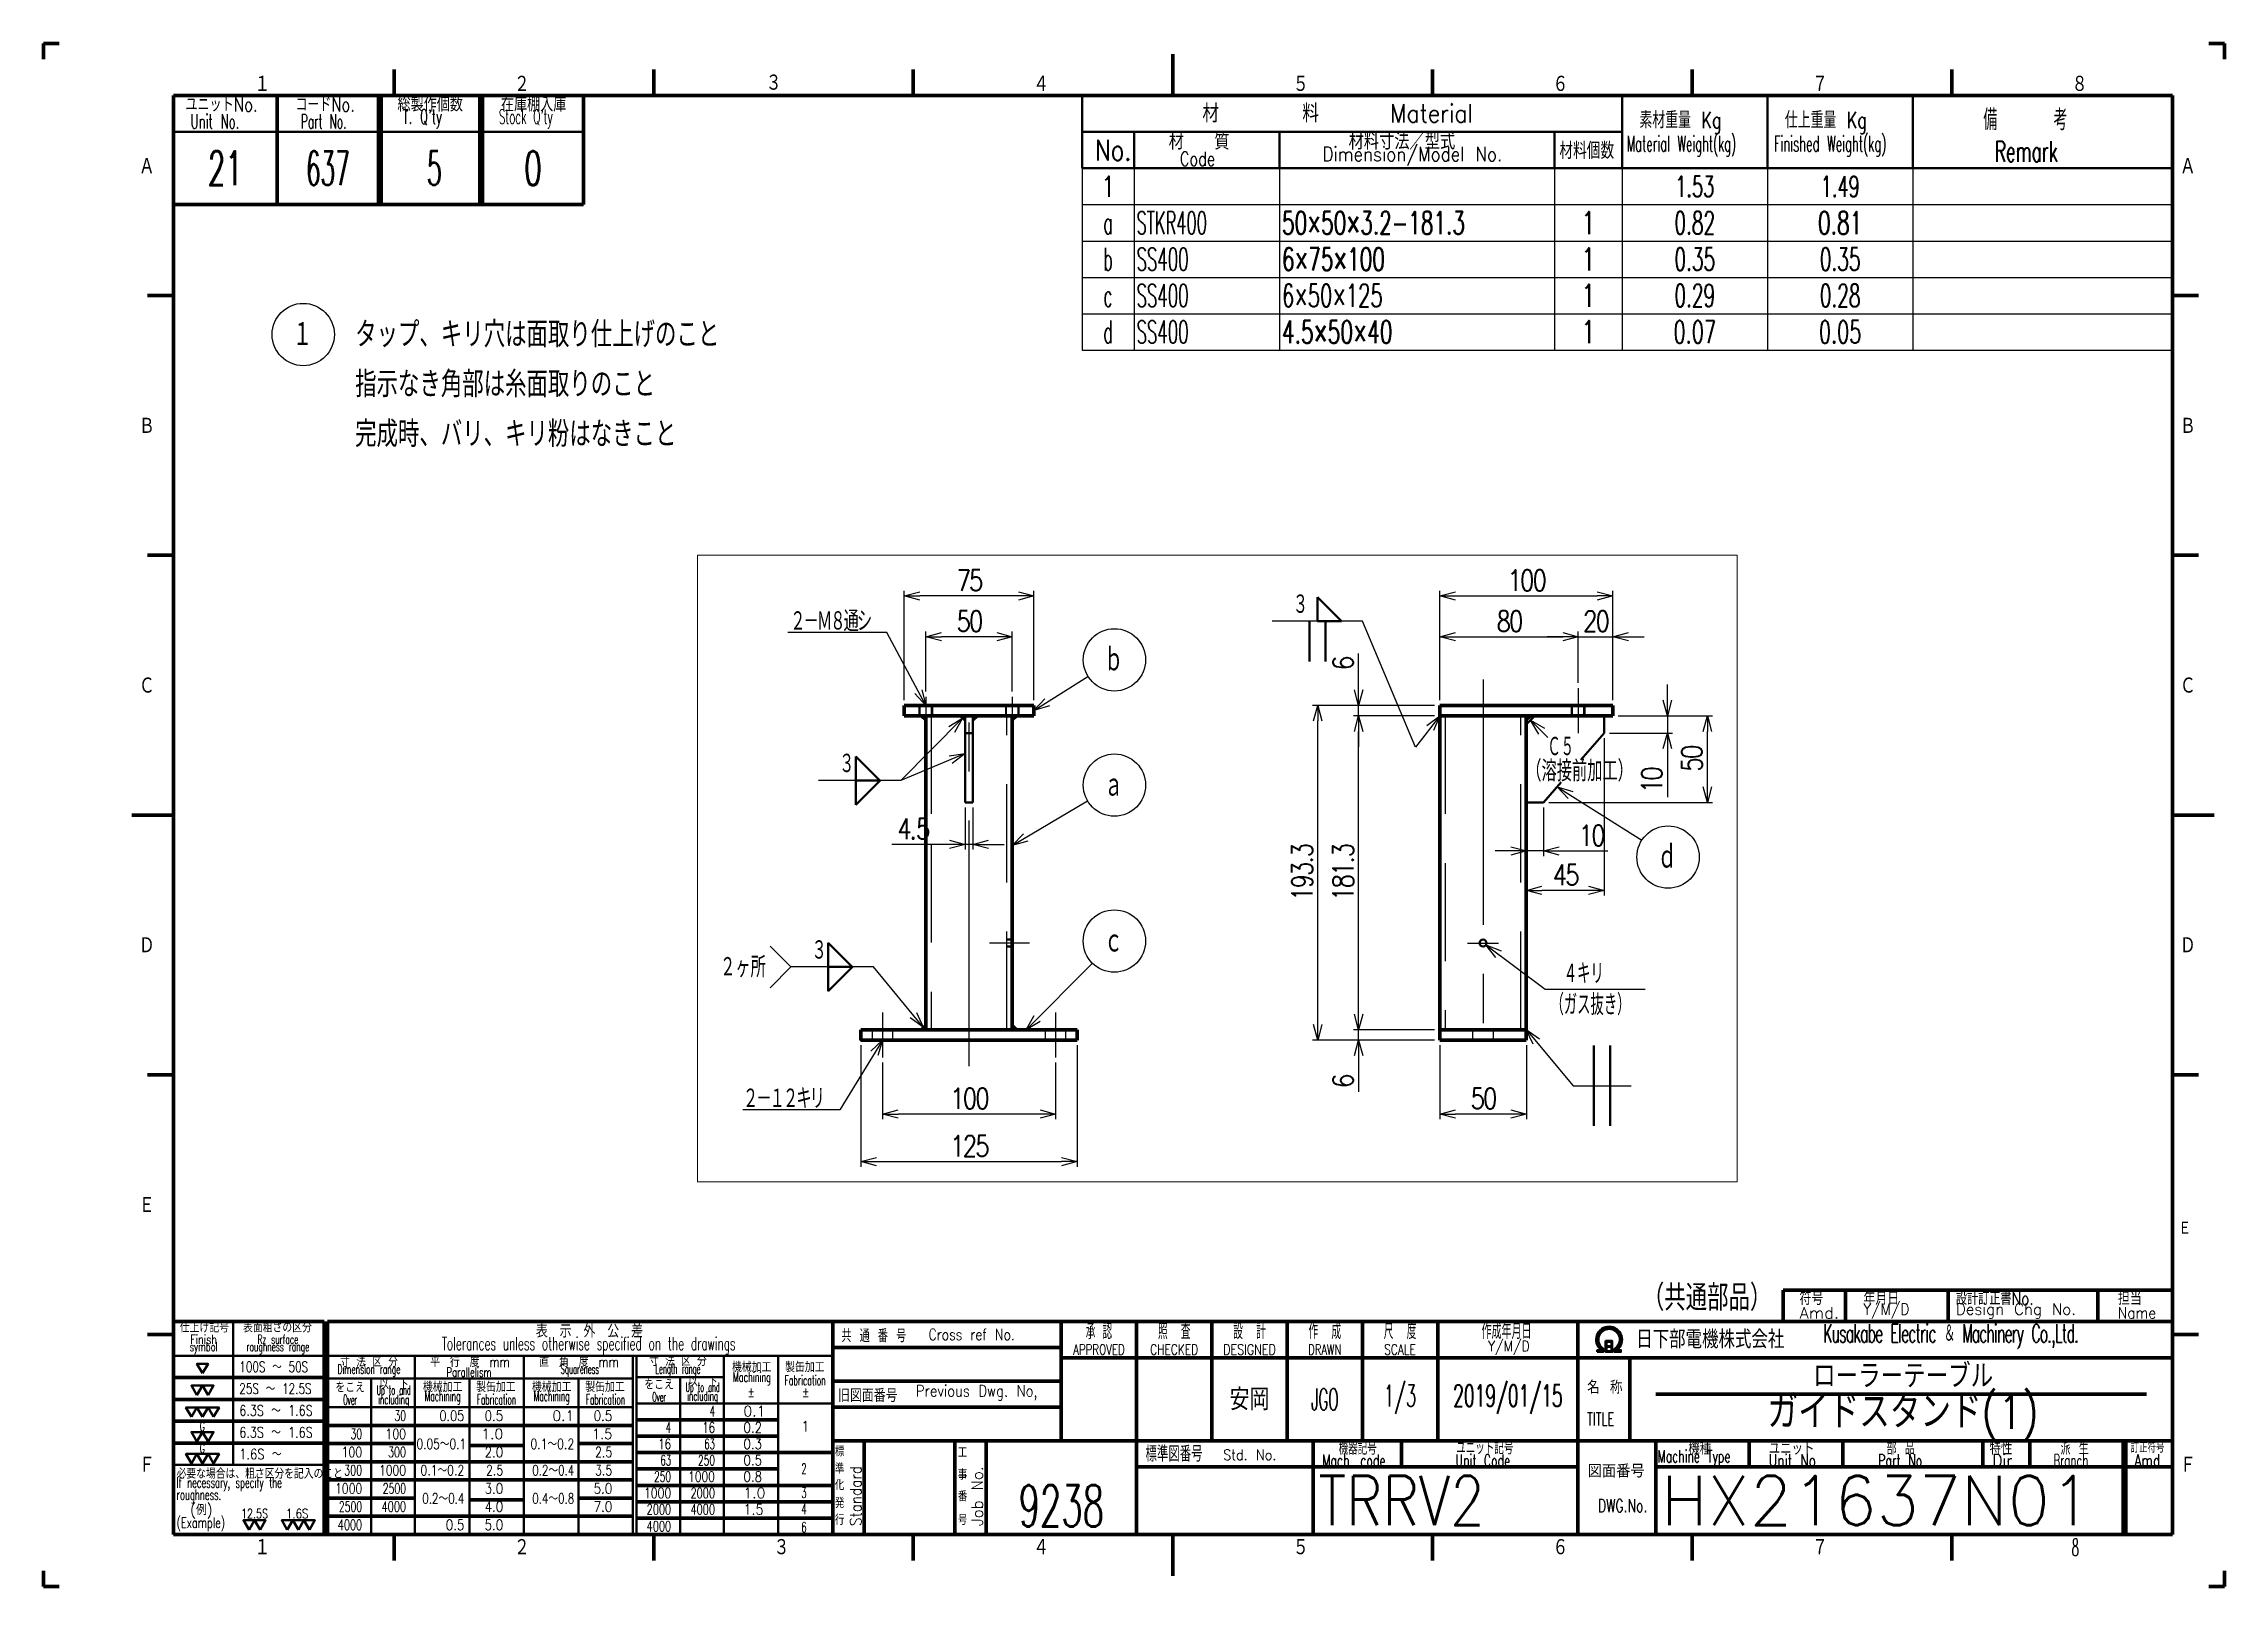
# Paper-space layout 'ICADSX Layout' of a CAD drawing. Header units: millimetres. Extents: x 0 to 420, y 0 to 297.
# The model-space entities are those that its viewports show. They can reach past a viewport. Long polylines and large blocks are cut down to what shows.
import ezdxf

# ---------------------------------------------------------------- set-up
doc = ezdxf.new("R2010")
doc.units = ezdxf.units.MM
doc.header["$LTSCALE"] = 0.496063
doc.linetypes.add('CENTER', pattern=[50.8, 31.75, -6.35, 6.35, -6.35])
doc.linetypes.add('DASHED', pattern=[19.05, 12.7, -6.35])
for name, color, linetype in [('NoLayerName_001', 7, 'Continuous'), ('NoLayerName_002', 7, 'Continuous'), ('NoLayerName_003', 7, 'Continuous')]:
    doc.layers.add(name, color=color, linetype=linetype)
doc.layers.add('VIEWPORTS', color=7, linetype='Continuous', plot=False)
doc.styles.get("Standard").update_dxf_attribs({"font": 'txt', "bigfont": 'extfont2'})
doc.dimstyles.get("Standard").update_dxf_attribs({"dimtxt": 2.5, "dimasz": 2.5, "dimexe": 1.25, "dimexo": 0.625, "dimtad": 1, "dimdec": 3, "dimzin": 0, "dimdsep": 46, "dimtxsty": 'Standard', "dimcen": 2.5, "dimadec": 0, "dimazin": 0, "dimtfac": 0.75, "dimtdec": 3, "dimtmove": 0, "dimatfit": 3, "dimfxl": 1, "dimarcsym": 0})

psp = doc.layouts.new('ICADSX Layout')

# ---------------------------------------------------------------- texts
at = {"layer": 'NoLayerName_001', "color": 2, "lineweight": 25, "ltscale": 0.333333, "char_height": 2.75, "attachment_point": 7}
for s, insert in [('\\A1;\\W0.7710;ユニットNo.', (27.29, 283.92)), ('\\A1;\\W0.7584;コードNo.', (48.52, 283.92)), ('\\A1;\\W0.8333;総製作個数', (68.16, 283.92)), ('\\A1;\\W0.8333;在庫棚入庫', (88.08, 283.92)), ('\\A1;\\W0.6000;Unit No.', (28.29, 280.64)), ('\\A1;\\W0.5455;Part No.', (49.52, 280.64)), ("\\A1;\\W0.6000;T. Q'ty", (69.16, 280.64)), ("\\A1;\\W0.5263;Stock Q'ty", (87.69, 280.64))]:
    psp.add_mtext(s, dxfattribs=dict(at, insert=insert))
at = {"layer": 'NoLayerName_001', "color": 2, "lineweight": 50, "ltscale": 0.333333}
for s, insert, char_height, attachment_point in [('\\A1;\\W0.8333;材\u3000\u3000\u3000\u3000\u3000料', (223.18, 281.82), 3.5, 7), ('\\A1;\\W0.8780;Material', (259.34, 281.82), 3.5, 7), ('\\A1;\\W0.7051;素材重量 Kg', (307.35, 279.63), 3.2, 7), ('\\A1;\\W0.7051;仕上重量 Kg', (335.35, 279.63), 3.2, 7), ('\\A1;\\W0.6081;備     考', (373.58, 280.33), 4, 7), ('\\A1;\\W0.8036;No.', (202.5, 274.5), 4, 7), ('\\A1;\\W0.8333;材\u3000\u3000質', (216.68, 276.59), 3.2, 7), ('\\A1;\\W0.8636;Dimension/Model No.', (246.26, 273.45), 2.75, 7), ('\\A1;\\W0.8333;材料寸法／型式', (251.33, 276.59), 3.2, 7), ('\\A1;\\W0.7500;材料個数', (291.92, 274.79), 3.2, 7), ('\\A1;\\W0.5361;Material Weight(kg)', (304.87, 275.25), 3, 7), ('\\A1;\\W0.5415;Finished Weight(kg)', (333.24, 275.25), 3, 7), ('\\A1;\\W0.6000;Remark', (375.77, 274.25), 4, 7), ('\\A1;\\W0.7500;Code', (218.82, 273.45), 2.75, 7), ('\\A1;\\W0.8333;符号', (338.17, 54.18), 2.5, 7), ('\\A1;\\W0.8750;Y/M/D', (350.49, 51.55), 2.2, 7), ('\\A1;\\W0.8333;年月日', (350.49, 54.18), 2.5, 7), ('\\A1;\\W0.7800;設計訂正書No.', (368.29, 54.18), 2.5, 7), ('\\A1;\\W0.8333;担当', (399.5, 54.18), 2.5, 7), ('\\A1;\\W0.8333;仕上げ記号', (30.97, 48.87), 1.75, 8), ('\\A1;\\W0.8333;表面粗さの区分', (45.03, 48.87), 1.75, 8), ('\\A1;\\W0.8333;表\u3000示\u3000外\u3000公\u3000差', (105.12, 47.88), 2.5, 8), ('\\A1;\\W0.5147;承 認', (203.25, 49.09), 3, 5), ('\\A1;\\W0.4773;照  査', (217.75, 49.09), 3, 5), ('\\A1;\\W0.4773;設  計', (232.25, 49.09), 3, 5), ('\\A1;\\W0.4773;作  成', (246.75, 49.09), 3, 5), ('\\A1;\\W0.4773;尺  度', (261.25, 49.09), 3, 5), ('\\A1;\\W0.5833;作成年月日', (276.94, 47.59), 3, 7), ('\\A1;\\W1.0500;Amd.', (338.17, 51.55), 2.2, 7), ('\\A1;\\W0.5647;\\T0.9000;Kusakabe Electric ＆ Machinery Co.,Ltd.', (342.76, 45.8), 3.5, 7), ('\\A1;\\W0.9671;Design Chg No.', (368.29, 51.55), 2.2, 7), ('\\A1;\\W0.8750;Name', (399.5, 51.55), 2.2, 7), ('\\A1;\\W0.6545;symbol', (30.82, 44.7), 1.75, 8), ('\\A1;\\W0.7714;Finish', (30.82, 46.67), 1.75, 8), ('\\A1;\\W0.6000;roughness range', (45.12, 44.7), 1.75, 8), ('\\A1;\\W0.6000;Rz surface', (45.12, 46.67), 1.75, 8), ('\\A1;\\W0.5909;Tolerances unless otherwise specified on the drawings', (104.97, 44.67), 2.5, 8), ('\\A1;\\W0.7051;共 通 番 号', (159.88, 48.25), 2.5, 5), ('\\A1;\\W0.7905;Cross ref No.', (178.74, 48.5), 2.2, 5), ('\\A1;\\W0.7200;APPROVED', (203.25, 45.59), 2, 5), ('\\A1;\\W0.7500;CHECKED', (217.75, 45.59), 2, 5), ('\\A1;\\W0.7826;DESIGNED', (232.25, 45.59), 2, 5), ('\\A1;\\W0.7031;DRAWN', (246.75, 45.59), 2, 5), ('\\A1;\\W0.7500;SCALE', (261.25, 45.59), 2, 5), ('\\A1;\\W0.8750;Y/M/D', (278.19, 44.59), 2, 7), ('\\A1;\\W0.8233;日下部電機株式会社', (306.72, 45.8), 3.5, 7), ('\\A1;\\W0.7340;100S ～ 50S', (37.69, 41.26), 2, 7), ('\\A1;\\W0.6037;Dimension range', (62.67, 40.36), 1.75, 8), ('\\A1;\\W0.7051;寸 法 区 分', (62.67, 42.21), 2, 8), ('\\A1;\\W0.7609;平\u3000行\u3000度\u3000mm', (82.11, 42.21), 2, 8), ('\\A1;\\W0.6849;Parallelism', (81.93, 40.36), 1.75, 8), ('\\A1;\\W0.7609;直\u3000角\u3000度\u3000mm', (103.11, 42.21), 2, 8), ('\\A1;\\W0.5500;Squareness', (103.26, 40.36), 1.75, 8), ('\\A1;\\W0.7051;寸 法 区 分', (122.17, 42.39), 1.9, 8), ('\\A1;\\W0.5000;Length range', (122.17, 40.31), 1.9, 8), ('\\A1;\\W0.8333;機械加工', (136.38, 41.24), 1.9, 8), ('\\A1;\\W0.8333;製缶加工', (146.61, 41.24), 1.9, 8), ('\\A1;\\W0.7353;25S ～ 12.5S', (37.69, 37.06), 2, 7), ('\\A1;\\W0.8333;をこえ', (59.04, 37.35), 1.9, 8), ('\\A1;\\W0.4500;Up to and', (67.42, 36.3), 1.8, 8), ('\\A1;\\W0.8333;以\u3000下', (67.44, 37.95), 1.9, 8), ('\\A1;\\W0.8333;機械加工', (76.85, 37.42), 1.9, 8), ('\\A1;\\W0.8333;製缶加工', (87.11, 37.42), 1.9, 8), ('\\A1;\\W0.8333;機械加工', (97.85, 37.42), 1.9, 8), ('\\A1;\\W0.8333;製缶加工', (108.11, 37.42), 1.9, 8), ('\\A1;\\W0.8333;をこえ', (118.54, 37.9), 1.9, 8), ('\\A1;\\W0.4500;Up to and', (126.92, 36.85), 1.8, 8), ('\\A1;\\W0.8333;以\u3000下', (126.94, 38.5), 1.9, 8), ('\\A1;\\W0.5870;Machining', (136.42, 38.72), 1.9, 8), ('\\A1;\\W0.8333;±', (136.27, 36.46), 1.9, 8), ('\\A1;\\W0.5690;Fabrication', (146.67, 38.72), 1.9, 8), ('\\A1;\\W0.8333;±', (146.77, 36.46), 1.9, 8), ('\\A1;\\W0.8333;旧図面番号', (153, 35.5), 2.5, 7), ('\\A1;\\W0.8407;Previous Dwg. No,', (168.01, 35.8), 2.2, 7), ('\\A1;\\W0.8824;名 称', (297.26, 37.07), 2.5, 7), ('\\A1;\\W0.7867;6.3S ～ 1.6S', (37.69, 32.86), 2, 7), ('\\A1;\\W0.4500;Over', (59.04, 34.92), 2, 8), ('\\A1;\\W0.5651;including', (67.44, 34.48), 1.8, 8), ('\\A1;\\W0.6545;30', (69.8, 31.85), 2, 9), ('\\A1;\\W0.5283;Machining', (76.85, 34.99), 2, 8), ('\\A1;\\W0.8000;0.05', (81.02, 31.85), 2, 9), ('\\A1;\\W0.5121;Fabrication', (87.22, 34.99), 2, 8), ('\\A1;\\W0.8308;0.5', (88.51, 31.85), 2, 9), ('\\A1;\\W0.5283;Machining', (97.85, 34.99), 2, 8), ('\\A1;\\W0.9818;0.1', (102.19, 31.85), 2, 9), ('\\A1;\\W0.5121;Fabrication', (108.22, 34.99), 2, 8), ('\\A1;\\W0.8308;0.5', (109.51, 31.85), 2, 9), ('\\A1;\\W0.4500;Over', (118.54, 35.57), 1.8, 8), ('\\A1;\\W0.5651;including', (126.94, 35.13), 1.8, 8), ('\\A1;\\W0.6000;4', (129.3, 32.73), 2, 9), ('\\A1;\\W0.9818;0.1', (134.79, 32.73), 2, 7), ('\\A1;\\W0.6000;G', (31.04, 29.89), 1.8, 9), ('\\A1;\\W0.7867;6.3S ～ 1.6S', (37.69, 28.66), 2, 7), ('\\A1;\\W0.6545;30', (61.35, 28.35), 2, 9), ('\\A1;\\W0.7714;100', (69.8, 28.35), 2, 9), ('\\A1;\\W0.9818;1.0', (88.51, 28.35), 2, 9), ('\\A1;\\W0.9000;1.5', (109.51, 28.35), 2, 9), ('\\A1;\\W0.6000;4', (120.85, 29.58), 2, 9), ('\\A1;\\W0.7200;16', (129.3, 29.58), 2, 9), ('\\A1;\\W0.8308;0.2', (134.79, 29.58), 2, 7), ('\\A1;\\W0.9000;1', (145.92, 29.81), 2, 7), ('\\A1;\\W0.6429;TITLE', (297.26, 30.99), 2.5, 7), ('\\A1;\\W0.6000;G', (31.04, 25.69), 1.8, 9), ('\\A1;\\W0.8065;1.6S ～ ', (37.69, 24.46), 2, 7), ('\\A1;\\W0.7714;100', (61.35, 24.85), 2, 9), ('\\A1;\\W0.6750;300', (69.8, 24.85), 2, 9), ('\\A1;\\W0.7459;0.05～0.1', (81.36, 26.42), 2, 9), ('\\A1;\\W0.8308;2.0', (88.51, 24.85), 2, 9), ('\\A1;\\W0.7692;0.1～0.2', (102.19, 26.42), 2, 9), ('\\A1;\\W0.7714;2.5', (109.51, 24.85), 2, 9), ('\\A1;\\W0.7200;16', (120.85, 26.43), 2, 9), ('\\A1;\\W0.6000;63', (120.85, 23.28), 2, 9), ('\\A1;\\W0.6353;250', (129.3, 23.28), 2, 9), ('\\A1;\\W0.6000;63', (129.3, 26.43), 2, 9), ('\\A1;\\W0.8308;0.3', (134.79, 26.43), 2, 7), ('\\A1;\\W0.8308;0.5', (134.79, 23.28), 2, 7), ('\\A1;\\W0.8333;標', (152.39, 25.01), 2, 7), ('\\A1;\\W0.8333;工', (176.06, 24.81), 2, 7), ('\\A1;\\W0.6667;標準図番号', (212.21, 24.02), 3, 7), ('\\A1;\\W0.9000;Std. No.', (227.18, 24.32), 2, 7), ('\\A1;\\W0.6429;Mach. code', (246.24, 23.01), 2.4, 7), ('\\A1;\\W0.6667;機器記号', (249.42, 25.34), 2.5, 7), ('\\A1;\\W0.6480;Unit Code', (271.9, 23.01), 2.4, 7), ('\\A1;\\W0.6667;ユニット記号', (272.06, 25.43), 2.5, 7), ('\\A1;\\W0.6353;Machine Type', (310.83, 23.03), 2.4, 7), ('\\A1;\\W0.8333;機種', (316.76, 25.34), 2.4, 7), ('\\A1;\\W0.8333;ユニット', (332.24, 25.34), 2.4, 7), ('\\A1;\\W0.7200;Unit No.', (332.25, 23.03), 2.4, 7), ('\\A1;\\W0.6545;Part No.', (353.3, 23.03), 2.4, 7), ('\\A1;\\W0.7353;部 品', (354.93, 25.34), 2.4, 7), ('\\A1;\\W0.8333;特性', (374.77, 25.34), 2.4, 7), ('\\A1;\\W0.9000;Dir.', (375.3, 23.03), 2.4, 7), ('\\A1;\\W0.6000;Branch', (387.07, 23.03), 2.4, 7), ('\\A1;\\W0.7353;派 生', (388.43, 25.34), 2.4, 7), ('\\A1;\\W0.5833;訂正符号', (401.94, 25.74), 2, 7), ('\\A1;\\W0.7200;Amd.', (402.67, 23.03), 2.4, 7), ('\\A1;\\W0.7083;必要な場合は、粗さ区分を記入のこと', (25.61, 20.72), 1.9, 7), ('\\A1;\\W0.5851;If necessary, specify the', (25.61, 18.32), 2, 7), ('\\A1;\\W0.6750;300', (61.35, 21.35), 2, 9), ('\\A1;\\W0.7579;1000', (69.8, 21.35), 2, 9), ('\\A1;\\W0.7692;0.1～0.2', (81.02, 21.35), 2, 9), ('\\A1;\\W0.7714;2.5', (88.51, 21.35), 2, 9), ('\\A1;\\W0.7229;0.2～0.4', (102.19, 21.35), 2, 9), ('\\A1;\\W0.7714;3.5', (109.51, 21.35), 2, 9), ('\\A1;\\W0.6353;250', (120.85, 20.13), 2, 9), ('\\A1;\\W0.7579;1000', (129.3, 20.13), 2, 9), ('\\A1;\\W0.8308;0.8', (134.79, 20.13), 2, 7), ('\\A1;\\W0.6000;2', (145.92, 21.65), 2, 7), ('\\A1;\\W0.8333;準', (152.39, 21.69), 2, 7), ('\\A1;\\W0.8333;事', (176.06, 20.51), 2, 7), ('\\A1;図面番号', (297.36, 20.95), 2.5, 7), ('\\A1;\\W0.5893;roughness.', (25.61, 15.99), 2, 7), ('\\A1;\\W0.7579;1000', (61.35, 17.85), 2, 9), ('\\A1;\\W0.6545;2500', (69.8, 17.85), 2, 9), ('\\A1;\\W0.7229;0.2～0.4', (81.02, 15.93), 2, 9), ('\\A1;\\W0.8308;3.0', (88.51, 17.85), 2, 9), ('\\A1;\\W0.7229;0.4～0.8', (102.19, 15.93), 2, 9), ('\\A1;\\W0.8308;5.0', (109.51, 17.85), 2, 9), ('\\A1;\\W0.7579;1000', (120.85, 16.98), 2, 9), ('\\A1;\\W0.6857;2000', (129.3, 16.98), 2, 9), ('\\A1;\\W0.9818;1.0', (134.79, 16.98), 2, 7), ('\\A1;\\W0.6000;3', (145.92, 17.04), 2, 7), ('\\A1;\\W0.8333;化', (152.39, 18.53), 2, 7), ('\\A1;\\W0.8333;発', (152.39, 15.05), 2, 7), ('\\A1;\\W0.8333;番', (176.06, 16.34), 2, 7), ('\\A1;\\W0.6894;(Example)', (25.61, 10.6), 2, 7), ('\\A1;\\W0.9474;(例)', (28.2, 13.08), 2, 7), ('\\A1;\\W0.7500;12.5S', (38.03, 13.1), 1.8, 7), ('\\A1;\\W0.8000;1.6S', (46.68, 13.1), 1.8, 7), ('\\A1;\\W0.6857;4000', (61.35, 10.85), 2, 9), ('\\A1;\\W0.6545;2500', (61.35, 14.35), 2, 9), ('\\A1;\\W0.6857;4000', (69.8, 14.35), 2, 9), ('\\A1;\\W0.8308;0.5', (81.02, 10.85), 2, 9), ('\\A1;\\W0.8308;4.0', (88.51, 14.35), 2, 9), ('\\A1;\\W0.8308;5.0', (88.51, 10.85), 2, 9), ('\\A1;\\W0.8308;7.0', (109.51, 14.35), 2, 9), ('\\A1;\\W0.6857;2000', (120.85, 13.83), 2, 9), ('\\A1;\\W0.6857;4000', (129.3, 13.83), 2, 9), ('\\A1;\\W0.9000;1.5', (134.79, 13.83), 2, 7), ('\\A1;\\W0.6000;4', (145.92, 13.89), 2, 7), ('\\A1;\\W0.8333;行', (152.39, 11.82), 2, 7), ('\\A1;\\W0.8333;号', (176.06, 11.82), 2, 7), ('\\A1;\\W0.7000;DWG.No.', (304.11, 15.54), 2.5, 5), ('\\A1;\\W0.6857;4000', (120.85, 10.58), 2, 9), ('\\A1;\\W0.6000;6', (145.92, 10.39), 2, 7)]:
    psp.add_mtext(s, dxfattribs=dict(at, insert=insert, char_height=char_height, attachment_point=attachment_point))
at = {"layer": 'NoLayerName_001', "color": 2, "lineweight": 50, "ltscale": 0.333333, "char_height": 2.2, "attachment_point": 7, "rotation": 90}
for s, insert in [('\\A1;\\W0.8750;Standard', (157.52, 11.63)), ('\\A1;\\W0.9671;Job No.', (180.91, 11.63))]:
    psp.add_mtext(s, dxfattribs=dict(at, insert=insert))
at = {"layer": 'NoLayerName_002', "color": 2, "lineweight": 100, "ltscale": 0.333333, "char_height": 5, "attachment_point": 7}
for s, insert in [('\\A1;\\W0.7500;タップ、キリ穴は面取り仕上げのこと', (60, 238.5)), ('\\A1;\\W0.7500;指示なき角部は糸面取りのこと', (60, 228.9)), ('\\A1;\\W0.7500;完成時、バリ、キリ粉はなきこと', (60, 219.3)), ('\\A1;\\W0.7500;（共通部品）', (308, 53))]:
    psp.add_mtext(s, dxfattribs=dict(at, insert=insert))
at = {"layer": 'NoLayerName_003', "color": 7, "lineweight": 100, "ltscale": 0.333333}
for s, insert, char_height, attachment_point in [('\\A1;\\W0.8333;１', (40.6, 287.58), 3.3108, 7), ('\\A1;\\W0.8333;２', (90.6, 287.58), 3.3108, 7), ('\\A1;\\W0.8333;３', (140.6, 289.47), 3.3108, 5), ('\\A1;\\W0.8333;４', (190.6, 287.58), 3.3108, 7), ('\\A1;\\W0.8333;５', (240.6, 287.58), 3.3108, 7), ('\\A1;\\W0.8333;６', (290.6, 287.58), 3.3108, 7), ('\\A1;\\W0.8333;７', (340.6, 287.58), 3.3108, 7), ('\\A1;\\W0.8333;８', (390.6, 287.58), 3.3108, 7), ('\\A1;\\W0.8333;Ａ', (18.36, 271.74), 3.3108, 7), ('\\A1;\\W0.8333;Ａ', (411.44, 271.74), 3.3108, 7), ('\\A1;\\W0.8333;Ｂ', (18.36, 221.74), 3.3108, 7), ('\\A1;\\W0.8333;Ｂ', (411.44, 221.74), 3.3108, 7), ('\\A1;\\W0.8333;Ｃ', (18.36, 171.74), 3.3108, 7), ('\\A1;\\W0.8333;Ｃ', (411.44, 171.74), 3.3108, 7), ('\\A1;\\W0.8333;Ｄ', (18.36, 121.74), 3.3108, 7), ('\\A1;\\W0.8333;Ｄ', (411.44, 121.74), 3.3108, 7), ('\\A1;\\W0.8333;Ｅ', (18.36, 71.74), 3.3108, 7), ('\\A1;\\W0.8333;Ｅ', (411.15, 67.64), 2.6486, 7), ('\\A1;\\W0.8333;Ｆ', (18.36, 21.74), 3.3108, 7), ('\\A1;\\W0.8333;Ｆ', (411.44, 21.74), 3.3108, 7), ('\\A1;\\W0.8333;１', (40.6, 5.87), 3.3108, 7), ('\\A1;\\W0.8333;２', (90.6, 5.87), 3.3108, 7), ('\\A1;\\W0.8333;３', (140.6, 5.87), 3.3108, 7), ('\\A1;\\W0.8333;４', (190.6, 5.87), 3.3108, 7), ('\\A1;\\W0.8333;５', (240.6, 5.87), 3.3108, 7), ('\\A1;\\W0.8333;６', (290.6, 5.87), 3.3108, 7), ('\\A1;\\W0.8333;７', (340.6, 5.87), 3.3108, 7), ('\\A1;\\W0.5000;8', (390.6, 5.87), 3.3108, 7)]:
    psp.add_mtext(s, dxfattribs=dict(at, insert=insert, char_height=char_height, attachment_point=attachment_point))

msp = doc.modelspace()

# ---------------------------------------------------------------- texts
at = {"layer": 'NoLayerName_001', "color": 2, "linetype": 'Continuous', "lineweight": 50, "char_height": 12, "attachment_point": 9, "line_spacing_factor": 0.75}
for s, insert in [('\\A1;\\W0.6667;\\T0.8750;２－Ｍ８通シ', (5.4219, 235.9395)), ('\\A1;\\W0.6667;\\T0.8750;２－１２キリ', (-21.8655, -39.7357))]:
    msp.add_mtext(s, dxfattribs=dict(at, insert=insert))
at = {"layer": 'NoLayerName_001', "color": 2, "lineweight": 50, "insert": (384.4656, 149.1973), "char_height": 12, "attachment_point": 7}
msp.add_mtext('\\A1;\\W0.6667;（溶接前加工）', dxfattribs=at)

# ---------------------------------------------------------------- blocks, each defined once
blk = doc.blocks.new('JZB_0001')
at = {"layer": 'NoLayerName_001', "color": 21, "linetype": 'Continuous', "lineweight": 25}
for p, q in [((0, 7), (0, 0)), ((10, 7), (10, 0)), ((38, 7), (38, 0)), ((91, 7), (91, 0)), ((104, 7), (104, 0)), ((132, 7), (132, 0)), ((160, 7), (160, 0)), ((0, 0), (10, 0)), ((10, 0), (38, 0)), ((38, 0), (91, 0)), ((91, 0), (104, 0)), ((104, 0), (132, 0)), ((132, 0), (160, 0)), ((160, 0), (210, 0))]:
    blk.add_line(p, q, dxfattribs=at)
at = {"layer": 'NoLayerName_001', "color": 2, "lineweight": 50, "char_height": 4, "attachment_point": 5}
for s, insert in [('\\A1;\\W0.7500;1', (5, 3.5)), ('\\A1;\\W0.6250;1.53 ', (118, 3.5)), ('\\A1;\\W0.6250;1.49 ', (146, 3.5))]:
    blk.add_mtext(s, dxfattribs=dict(at, insert=insert))
blk = doc.blocks.new('JZB_0002')
at = {"layer": 'NoLayerName_001', "color": 21, "linetype": 'Continuous', "lineweight": 25}
for p, q in [((0, 7), (0, 0)), ((10, 7), (10, 0)), ((38, 7), (38, 0)), ((91, 7), (91, 0)), ((104, 7), (104, 0)), ((132, 7), (132, 0)), ((160, 7), (160, 0)), ((0, 0), (10, 0)), ((10, 0), (38, 0)), ((38, 0), (91, 0)), ((91, 0), (104, 0)), ((104, 0), (132, 0)), ((132, 0), (160, 0)), ((160, 0), (210, 0))]:
    blk.add_line(p, q, dxfattribs=at)
at = {"layer": 'NoLayerName_001', "color": 2, "lineweight": 50, "char_height": 4.36}
for s, insert, attachment_point in [('\\A1;\\W0.5000;a', (5, 3.5), 5), ('\\A1;\\W0.5250;STKR400', (10.5, 3.5), 4), ('\\A1;\\W0.6505;50×50×3.2-181.3', (38.5, 3.5), 4), ('\\A1;\\W0.7500;1', (97.5, 3.5), 5), ('\\A1;\\W0.6000;0.82 ', (118, 3.5), 5), ('\\A1;\\W0.6522;0.81 ', (146, 3.5), 5)]:
    blk.add_mtext(s, dxfattribs=dict(at, insert=insert, attachment_point=attachment_point))
blk = doc.blocks.new('JZB_0003')
at = {"layer": 'NoLayerName_001', "color": 21, "linetype": 'Continuous', "lineweight": 25}
for p, q in [((0, 7), (0, 0)), ((10, 7), (10, 0)), ((38, 7), (38, 0)), ((91, 7), (91, 0)), ((104, 7), (104, 0)), ((132, 7), (132, 0)), ((160, 7), (160, 0)), ((0, 0), (10, 0)), ((10, 0), (38, 0)), ((38, 0), (91, 0)), ((91, 0), (104, 0)), ((104, 0), (132, 0)), ((132, 0), (160, 0)), ((160, 0), (210, 0))]:
    blk.add_line(p, q, dxfattribs=at)
at = {"layer": 'NoLayerName_001', "color": 2, "lineweight": 50, "char_height": 4.36}
for s, insert, attachment_point in [('\\A1;\\W0.5000;b', (5, 3.5), 5), ('\\A1;\\W0.5357;SS400', (10.5, 3.5), 4), ('\\A1;\\W0.6466;6×75×100', (38.5, 3.5), 4), ('\\A1;\\W0.7500;1', (97.5, 3.5), 5), ('\\A1;\\W0.6000;0.35 ', (118, 3.5), 5), ('\\A1;\\W0.6000;0.35 ', (146, 3.5), 5)]:
    blk.add_mtext(s, dxfattribs=dict(at, insert=insert, attachment_point=attachment_point))
blk = doc.blocks.new('JZB_0004')
at = {"layer": 'NoLayerName_001', "color": 21, "linetype": 'Continuous', "lineweight": 25}
for p, q in [((0, 7), (0, 0)), ((10, 7), (10, 0)), ((38, 7), (38, 0)), ((91, 7), (91, 0)), ((104, 7), (104, 0)), ((132, 7), (132, 0)), ((160, 7), (160, 0)), ((0, 0), (10, 0)), ((10, 0), (38, 0)), ((38, 0), (91, 0)), ((91, 0), (104, 0)), ((104, 0), (132, 0)), ((132, 0), (160, 0)), ((160, 0), (210, 0))]:
    blk.add_line(p, q, dxfattribs=at)
at = {"layer": 'NoLayerName_001', "color": 2, "lineweight": 50, "char_height": 4.36}
for s, insert, attachment_point in [('\\A1;\\W0.5000;c', (5, 3.5), 5), ('\\A1;\\W0.5357;SS400', (10.5, 3.5), 4), ('\\A1;\\W0.6329;6×50×125', (38.5, 3.5), 4), ('\\A1;\\W0.7500;1', (97.5, 3.5), 5), ('\\A1;\\W0.6000;0.29 ', (118, 3.5), 5), ('\\A1;\\W0.6000;0.28 ', (146, 3.5), 5)]:
    blk.add_mtext(s, dxfattribs=dict(at, insert=insert, attachment_point=attachment_point))
blk = doc.blocks.new('JZB_0005')
at = {"layer": 'NoLayerName_001', "color": 21, "linetype": 'Continuous', "lineweight": 25}
for p, q in [((0, 7), (0, 0)), ((10, 7), (10, 0)), ((38, 7), (38, 0)), ((91, 7), (91, 0)), ((104, 7), (104, 0)), ((132, 7), (132, 0)), ((160, 7), (160, 0)), ((0, 0), (10, 0)), ((10, 0), (38, 0)), ((38, 0), (91, 0)), ((91, 0), (104, 0)), ((104, 0), (132, 0)), ((132, 0), (160, 0)), ((160, 0), (210, 0))]:
    blk.add_line(p, q, dxfattribs=at)
at = {"layer": 'NoLayerName_001', "color": 2, "lineweight": 50, "char_height": 4.36}
for s, insert, attachment_point in [('\\A1;\\W0.5000;d', (5, 3.5), 5), ('\\A1;\\W0.5357;SS400', (10.5, 3.5), 4), ('\\A1;\\W0.6548;4.5×50×40', (38.5, 3.5), 4), ('\\A1;\\W0.7500;1', (97.5, 3.5), 5), ('\\A1;\\W0.6250;0.07 ', (118, 3.5), 5), ('\\A1;\\W0.6250;0.05 ', (146, 3.5), 5)]:
    blk.add_mtext(s, dxfattribs=dict(at, insert=insert, attachment_point=attachment_point))
blk = doc.blocks.new('JZB_0006')
at = {"layer": 'NoLayerName_001', "color": 2, "lineweight": 50, "attachment_point": 5}
for s, insert, char_height in [('\\A1;\\W0.8333;ローラーテーブル', (171.73, 29), 4.73), ('\\A1;\\W0.8333;安岡', (45.85, 24.5), 4.18), ('\\A1;\\W0.5000;JGO', (60.35, 24.5), 4.18), ('\\A1;\\W0.5625;1/3', (74.85, 24.5), 4.18), ('\\A1;\\W0.5769;2019/01/15', (95.6, 24.5), 4.18), ('\\A1;\\W0.8173;ガイドスタンド(1)', (171.73, 21), 6.55)]:
    blk.add_mtext(s, dxfattribs=dict(at, insert=insert, char_height=char_height))
at = {"layer": 'NoLayerName_001', "color": 7, "lineweight": 50}
for s, insert, char_height, attachment_point in [('\\A1;\\W0.8203;TRRV2', (59.1, 5), 9.5, 4), ('\\A1;HX21637N01', (125.1, 5), 9.5, 4), ('\\A1;\\W0.6000;9238', (9.6, 0), 8, 8)]:
    blk.add_mtext(s, dxfattribs=dict(at, insert=insert, char_height=char_height, attachment_point=attachment_point))
blk = doc.blocks.new('JZB_0007')
at = {"layer": 'NoLayerName_001', "color": 2, "lineweight": 50, "char_height": 6.55, "attachment_point": 5}
for s, insert in [('\\A1;\\W0.6000;21', (3.27, 3.27)), ('\\A1;\\W0.5000;637', (23.02, 3.27)), ('\\A1;\\W0.5000;5', (43.52, 3.27)), ('\\A1;\\W0.6000;0', (62.52, 3.27))]:
    blk.add_mtext(s, dxfattribs=dict(at, insert=insert))
blk = doc.blocks.new('DIM_0001')
at = {"layer": 'NoLayerName_001', "color": 3, "linetype": 'Continuous', "lineweight": 25}
blk.add_circle((6, 6), 6, dxfattribs=at)
at = {"layer": 'NoLayerName_001', "color": 2, "linetype": 'Continuous', "lineweight": 50, "width": 0.666667}
blk.add_text('１', height=5, dxfattribs=at).set_placement((4, 3.5))
blk = doc.blocks.new('_OPEN30')
at = {"color": 0, "linetype": 'ByBlock', "lineweight": -2}
for p, q in [((-1, 0.267949), (0, 0)), ((0, 0), (-1, -0.267949)), ((0, 0), (-1, 0))]:
    blk.add_line(p, q, dxfattribs=at)
blk = doc.blocks.new('*D38')
at = {"layer": 'Defpoints', "color": 0}
for p in [(0, 0), (125, 0), (125, -70.2)]:
    blk.add_point(p, dxfattribs=at)
at = {"layer": 'NoLayerName_001', "color": 0, "linetype": 'Continuous', "lineweight": 25}
for p, q in [((0, -3), (0, -73.2)), ((125, -3), (125, -73.2)), ((9, -70.2), (116, -70.2))]:
    blk.add_line(p, q, dxfattribs=at)
at = {"layer": 'NoLayerName_001', "color": 0, "lineweight": 25, "xscale": 9, "yscale": 9, "zscale": 9, "rotation": 180}
blk.add_blockref('_OPEN30', (0, -70.2), dxfattribs=at)
at = {"layer": 'NoLayerName_001', "color": 0, "lineweight": 25, "xscale": 9, "yscale": 9, "zscale": 9}
blk.add_blockref('_OPEN30', (125, -70.2), dxfattribs=at)
at = {"layer": 'NoLayerName_001', "color": 2, "lineweight": 50, "insert": (62.5, -61.2), "char_height": 12, "attachment_point": 5}
blk.add_mtext('\\W0.8000;\\T0.8750;125', dxfattribs=at)
blk = doc.blocks.new('*D39')
at = {"layer": 'Defpoints', "color": 0}
for p in [(12.5, -10), (112.5, -10), (12.5, -42.7)]:
    blk.add_point(p, dxfattribs=at)
at = {"layer": 'NoLayerName_001', "color": 0, "linetype": 'Continuous', "lineweight": 25}
for p, q in [((12.5, -13), (12.5, -45.7)), ((112.5, -13), (112.5, -45.7)), ((103.5, -42.7), (21.5, -42.7))]:
    blk.add_line(p, q, dxfattribs=at)
at = {"layer": 'NoLayerName_001', "color": 0, "lineweight": 25, "xscale": 9, "yscale": 9, "zscale": 9}
for p, rotation in [((12.5, -42.7), 180), ((112.5, -42.7), 360)]:
    blk.add_blockref('_OPEN30', p, dxfattribs=dict(at, rotation=rotation))
at = {"layer": 'NoLayerName_001', "color": 2, "lineweight": 50, "insert": (62.5, -33.7), "char_height": 12, "attachment_point": 5}
blk.add_mtext('\\W0.8000;\\T0.8750;100', dxfattribs=at)
blk = doc.blocks.new('*D40')
at = {"layer": 'Defpoints', "color": 0}
for p in [(25, 256.5), (25, 193.3), (100, 193.3)]:
    blk.add_point(p, dxfattribs=at)
at = {"layer": 'NoLayerName_001', "color": 0, "linetype": 'Continuous', "lineweight": 25}
for p, q in [((25, 196.3), (25, 259.5)), ((91, 256.5), (34, 256.5)), ((100, 196.3), (100, 259.5))]:
    blk.add_line(p, q, dxfattribs=at)
at = {"layer": 'NoLayerName_001', "color": 0, "lineweight": 25, "xscale": 9, "yscale": 9, "zscale": 9, "rotation": 180}
blk.add_blockref('_OPEN30', (25, 256.5), dxfattribs=at)
at = {"layer": 'NoLayerName_001', "color": 0, "lineweight": 25, "xscale": 9, "yscale": 9, "zscale": 9}
blk.add_blockref('_OPEN30', (100, 256.5), dxfattribs=at)
at = {"layer": 'NoLayerName_001', "color": 2, "lineweight": 50, "insert": (62.5, 265.5), "char_height": 12, "attachment_point": 5}
blk.add_mtext('\\W0.8000;\\T0.8750;75', dxfattribs=at)
blk = doc.blocks.new('*D41')
at = {"layer": 'Defpoints', "color": 0}
for p in [(37.5, 232.9), (37.5, 198.3), (87.5, 198.3)]:
    blk.add_point(p, dxfattribs=at)
at = {"layer": 'NoLayerName_001', "color": 0, "linetype": 'Continuous', "lineweight": 25}
for p, q in [((37.5, 201.3), (37.5, 235.9)), ((78.5, 232.9), (46.5, 232.9)), ((87.5, 201.3), (87.5, 235.9))]:
    blk.add_line(p, q, dxfattribs=at)
at = {"layer": 'NoLayerName_001', "color": 0, "lineweight": 25, "xscale": 9, "yscale": 9, "zscale": 9, "rotation": 180}
blk.add_blockref('_OPEN30', (37.5, 232.9), dxfattribs=at)
at = {"layer": 'NoLayerName_001', "color": 0, "lineweight": 25, "xscale": 9, "yscale": 9, "zscale": 9}
blk.add_blockref('_OPEN30', (87.5, 232.9), dxfattribs=at)
at = {"layer": 'NoLayerName_001', "color": 2, "lineweight": 50, "insert": (62.5, 241.9), "char_height": 12, "attachment_point": 5}
blk.add_mtext('\\W0.8000;\\T0.8750;50', dxfattribs=at)
blk = doc.blocks.new('*D42')
at = {"layer": 'Defpoints', "color": 0}
for p in [(60.2, 137.3), (64.7, 137.3), (60.2, 113)]:
    blk.add_point(p, dxfattribs=at)
at = {"layer": 'NoLayerName_001', "color": 0, "linetype": 'Continuous', "lineweight": 25}
for p, q in [((60.2, 134.3), (60.2, 110)), ((64.7, 134.3), (64.7, 110)), ((60.2, 113), (17.8, 113)), ((51.2, 113), (42.2, 113)), ((64.7, 113), (60.2, 113)), ((73.7, 113), (82.7, 113))]:
    blk.add_line(p, q, dxfattribs=at)
at = {"layer": 'NoLayerName_001', "color": 0, "lineweight": 25, "xscale": 9, "yscale": 9, "zscale": 9}
blk.add_blockref('_OPEN30', (60.2, 113), dxfattribs=at)
at = {"layer": 'NoLayerName_001', "color": 0, "lineweight": 25, "xscale": 9, "yscale": 9, "zscale": 9, "rotation": 180}
blk.add_blockref('_OPEN30', (64.7, 113), dxfattribs=at)
at = {"layer": 'NoLayerName_001', "color": 2, "lineweight": 50, "insert": (30, 122), "char_height": 12, "attachment_point": 5}
blk.add_mtext('\\W0.8000;\\T0.8750;4.5', dxfattribs=at)
blk = doc.blocks.new('JZB_0008')
at = {"layer": 'NoLayerName_001', "color": 7, "linetype": 'Continuous', "lineweight": 100}
for p, q in [((0, 0), (0, 6)), ((0, 6), (75, 6)), ((75, 6), (75, 0)), ((0, 0), (75, 0))]:
    blk.add_line(p, q, dxfattribs=at)
blk = doc.blocks.new('JZB_0009')
at = {"layer": 'NoLayerName_001', "color": 7, "linetype": 'Continuous', "lineweight": 100}
for p, q in [((0, 0), (0, 6)), ((125, 6), (0, 6)), ((125, 0), (0, 0)), ((125, 6), (125, 0))]:
    blk.add_line(p, q, dxfattribs=at)
blk = doc.blocks.new('JZB_0010')
at = {"layer": 'NoLayerName_001', "color": 7, "linetype": 'Continuous', "lineweight": 100}
for p, q in [((0, 0), (0, 181.3)), ((50, 181.3), (50, 0))]:
    blk.add_line(p, q, dxfattribs=at)
at = {"layer": 'NoLayerName_001', "color": 3, "linetype": 'DASHED', "lineweight": 25}
for p, q in [((3.2, 181.3), (3.2, 123.4)), ((46.8, 0), (46.8, 181.3)), ((3.2, 107), (3.2, 0))]:
    blk.add_line(p, q, dxfattribs=at)
blk = doc.blocks.new('JZB_0011')
at = {"layer": 'NoLayerName_001', "color": 4, "linetype": 'CENTER', "lineweight": 25}
blk.add_line((4, 16), (4, 0), dxfattribs=at)
at = {"layer": 'NoLayerName_001', "color": 3, "linetype": 'DASHED', "lineweight": 25}
for p, q in [((0, 11), (0, 5)), ((0.7, 5), (0.7, 11)), ((7.3, 5), (7.3, 11)), ((8, 5), (8, 11))]:
    blk.add_line(p, q, dxfattribs=at)
blk = doc.blocks.new('JZB_0012')
at = {"layer": 'NoLayerName_001', "color": 4, "linetype": 'CENTER', "lineweight": 25}
blk.add_line((4, 16), (4, 0), dxfattribs=at)
at = {"layer": 'NoLayerName_001', "color": 3, "linetype": 'DASHED', "lineweight": 25}
for p, q in [((0, 11), (0, 5)), ((0.7, 5), (0.7, 11)), ((7.3, 5), (7.3, 11)), ((8, 5), (8, 11))]:
    blk.add_line(p, q, dxfattribs=at)
blk = doc.blocks.new('JZB_0013')
at = {"layer": 'NoLayerName_001', "color": 4, "linetype": 'CENTER', "lineweight": 25}
blk.add_line((6, 26), (6, 0), dxfattribs=at)
at = {"layer": 'NoLayerName_001', "color": 3, "linetype": 'DASHED', "lineweight": 25}
for p, q in [((0, 16), (0, 10)), ((12, 10), (12, 16))]:
    blk.add_line(p, q, dxfattribs=at)
blk = doc.blocks.new('JZB_0014')
at = {"layer": 'NoLayerName_001', "color": 4, "linetype": 'CENTER', "lineweight": 25}
blk.add_line((6, 26), (6, 0), dxfattribs=at)
at = {"layer": 'NoLayerName_001', "color": 3, "linetype": 'DASHED', "lineweight": 25}
for p, q in [((0, 16), (0, 10)), ((12, 10), (12, 16))]:
    blk.add_line(p, q, dxfattribs=at)
blk = doc.blocks.new('JZB_0015')
at = {"layer": 'NoLayerName_001', "color": 4, "linetype": 'CENTER', "lineweight": 25}
blk.add_line((23.2, 2), (0, 2), dxfattribs=at)
at = {"layer": 'NoLayerName_001', "color": 3, "linetype": 'DASHED', "lineweight": 50}
for p, q in [((13.2, 4), (10, 4)), ((10, 0), (13.2, 0))]:
    blk.add_line(p, q, dxfattribs=at)
blk = doc.blocks.new('JZB_0016')
at = {"layer": 'NoLayerName_001', "color": 3, "linetype": 'DASHED', "lineweight": 50}
for p, q in [((0, 0), (0, 50)), ((0, 40), (4.5, 40)), ((4.5, 50), (4.5, 0)), ((4.5, 0), (0, 0))]:
    blk.add_line(p, q, dxfattribs=at)
blk = doc.blocks.new('DIM_0002')
at = {"color": 3, "linetype": 'Continuous', "lineweight": 25}
for points in [[(0, 0), (31.2, 19.7)], [(8.9, 2.8), (0, 0), (6.3, 6.8)]]:
    blk.add_lwpolyline(points, dxfattribs=at)
blk.add_circle((46.5, 29.3), 18, dxfattribs=at)
at = {"color": 2, "linetype": 'Continuous', "lineweight": 50, "width": 0.666667}
blk.add_text('ｂ', height=15, dxfattribs=at).set_placement((40.5, 21.8))
blk = doc.blocks.new('DIM_0003')
at = {"color": 3, "linetype": 'Continuous', "lineweight": 25}
for points in [[(0, 0), (43.5, 25.7)], [(9, 2.5), (0, 0), (6.5, 6.7)]]:
    blk.add_lwpolyline(points, dxfattribs=at)
blk.add_circle((59, 34.8), 18, dxfattribs=at)
at = {"color": 2, "linetype": 'Continuous', "lineweight": 50, "width": 0.666667}
blk.add_text('ａ', height=15, dxfattribs=at).set_placement((53, 27.3))
blk = doc.blocks.new('DIM_0004')
at = {"color": 3, "linetype": 'Continuous', "lineweight": 25}
for points in [[(0, 0), (38.3, 38.5)], [(8.1, 4.7), (0, 0), (4.6, 8.1)]]:
    blk.add_lwpolyline(points, dxfattribs=at)
blk.add_circle((51, 51.2), 18, dxfattribs=at)
at = {"color": 2, "linetype": 'Continuous', "lineweight": 50, "width": 0.666667}
blk.add_text('ｃ', height=15, dxfattribs=at).set_placement((45, 43.7))
blk = doc.blocks.new('DIM_0005')
at = {"color": 2, "linetype": 'Continuous', "lineweight": 50}
for p, q in [((62.4, 48.6), (62.4, 34.7)), ((76.3, 34.7), (62.4, 48.6)), ((62.4, 34.7), (76.3, 34.7)), ((62.4, 34.7), (62.4, 20.7)), ((76.5, 34.7), (62.4, 34.7)), ((62.4, 20.7), (76.5, 34.7))]:
    blk.add_line(p, q, dxfattribs=at)
at = {"color": 3, "linetype": 'Continuous', "lineweight": 25}
for points in [[(28.8, 46.7), (40.8, 34.7), (28.8, 22.7)], [(117.3, 0), (88.5, 34.7), (40.8, 34.7)], [(113.4, 8.5), (117.3, 0), (109.7, 5.4)]]:
    blk.add_lwpolyline(points, dxfattribs=at)
at = {"color": 2, "linetype": 'Continuous', "lineweight": 50, "width": 0.666667}
for s, p in [('２ヶ所', (0, 28.7)), ('３', (52.8, 38.4))]:
    blk.add_text(s, height=12, dxfattribs=at).set_placement(p)
blk = doc.blocks.new('DIM_0006')
at = {"color": 2, "linetype": 'Continuous', "lineweight": 50}
for p, q in [((21.6, 28), (21.6, 14.1)), ((35.5, 14.1), (21.6, 28)), ((21.6, 14.1), (35.5, 14.1)), ((21.6, 14.1), (21.6, 0.1)), ((35.7, 14.1), (21.6, 14.1)), ((21.6, 0.1), (35.7, 14.1))]:
    blk.add_line(p, q, dxfattribs=at)
at = {"color": 3, "linetype": 'Continuous', "lineweight": 25}
for points in [[(83.3, 50), (47.7, 14.1), (0, 14.1)], [(75.3, 45.3), (83.3, 50), (78.7, 41.9)], [(84.8, 29.6), (47.7, 14.1)], [(75.6, 28.3), (84.8, 29.6), (77.4, 23.9)]]:
    blk.add_lwpolyline(points, dxfattribs=at)
at = {"color": 2, "linetype": 'Continuous', "lineweight": 50, "width": 0.666667}
blk.add_text('３', height=12, dxfattribs=at).set_placement((12, 17.8))
blk = doc.blocks.new('*D43')
at = {"layer": 'Defpoints', "color": 0}
for p in [(414.5, 232.9), (414.5, 203.3), (334.5, 193.3)]:
    blk.add_point(p, dxfattribs=at)
at = {"layer": 'NoLayerName_001', "color": 0, "linetype": 'Continuous', "lineweight": 25}
for p, q in [((334.5, 196.3), (334.5, 235.9)), ((343.5, 232.9), (405.5, 232.9)), ((414.5, 206.3), (414.5, 235.9))]:
    blk.add_line(p, q, dxfattribs=at)
at = {"layer": 'NoLayerName_001', "color": 0, "lineweight": 25, "xscale": 9, "yscale": 9, "zscale": 9, "rotation": 180}
blk.add_blockref('_OPEN30', (334.5, 232.9), dxfattribs=at)
at = {"layer": 'NoLayerName_001', "color": 0, "lineweight": 25, "xscale": 9, "yscale": 9, "zscale": 9}
blk.add_blockref('_OPEN30', (414.5, 232.9), dxfattribs=at)
at = {"layer": 'NoLayerName_001', "color": 2, "lineweight": 50, "insert": (374.5, 241.9), "char_height": 12, "attachment_point": 5}
blk.add_mtext('\\W0.8000;\\T0.8750;80', dxfattribs=at)
blk = doc.blocks.new('*D44')
at = {"layer": 'Defpoints', "color": 0}
for p in [(434.5, 232.9), (414.5, 203.3), (434.5, 193.3)]:
    blk.add_point(p, dxfattribs=at)
at = {"layer": 'NoLayerName_001', "color": 0, "linetype": 'Continuous', "lineweight": 25}
for p, q in [((405.5, 232.9), (396.5, 232.9)), ((414.5, 206.3), (414.5, 235.9)), ((414.5, 232.9), (434.5, 232.9)), ((434.5, 196.3), (434.5, 235.9)), ((443.5, 232.9), (452.5, 232.9))]:
    blk.add_line(p, q, dxfattribs=at)
at = {"layer": 'NoLayerName_001', "color": 0, "lineweight": 25, "xscale": 9, "yscale": 9, "zscale": 9}
blk.add_blockref('_OPEN30', (414.5, 232.9), dxfattribs=at)
at = {"layer": 'NoLayerName_001', "color": 0, "lineweight": 25, "xscale": 9, "yscale": 9, "zscale": 9, "rotation": 180}
blk.add_blockref('_OPEN30', (434.5, 232.9), dxfattribs=at)
at = {"layer": 'NoLayerName_001', "color": 2, "lineweight": 50, "insert": (424.5, 241.9), "char_height": 12, "attachment_point": 5}
blk.add_mtext('\\W0.8000;\\T0.8750;20', dxfattribs=at)
blk = doc.blocks.new('*D45')
at = {"layer": 'Defpoints', "color": 0}
for p in [(434.5, 256.5), (334.5, 193.3), (434.5, 193.3)]:
    blk.add_point(p, dxfattribs=at)
at = {"layer": 'NoLayerName_001', "color": 0, "linetype": 'Continuous', "lineweight": 25}
for p, q in [((334.5, 196.3), (334.5, 259.5)), ((343.5, 256.5), (425.5, 256.5)), ((434.5, 196.3), (434.5, 259.5))]:
    blk.add_line(p, q, dxfattribs=at)
at = {"layer": 'NoLayerName_001', "color": 0, "lineweight": 25, "xscale": 9, "yscale": 9, "zscale": 9, "rotation": 180}
blk.add_blockref('_OPEN30', (334.5, 256.5), dxfattribs=at)
at = {"layer": 'NoLayerName_001', "color": 0, "lineweight": 25, "xscale": 9, "yscale": 9, "zscale": 9}
blk.add_blockref('_OPEN30', (434.5, 256.5), dxfattribs=at)
at = {"layer": 'NoLayerName_001', "color": 2, "lineweight": 50, "insert": (384.5, 265.5), "char_height": 12, "attachment_point": 5}
blk.add_mtext('\\W0.8000;\\T0.8750;100', dxfattribs=at)
blk = doc.blocks.new('*D46')
at = {"layer": 'Defpoints', "color": 0}
for p in [(334.5, 0), (384.5, 0), (334.5, -42.7)]:
    blk.add_point(p, dxfattribs=at)
at = {"layer": 'NoLayerName_001', "color": 0, "linetype": 'Continuous', "lineweight": 25}
for p, q in [((334.5, -3), (334.5, -45.7)), ((384.5, -3), (384.5, -45.7)), ((375.5, -42.7), (343.5, -42.7))]:
    blk.add_line(p, q, dxfattribs=at)
at = {"layer": 'NoLayerName_001', "color": 0, "lineweight": 25, "xscale": 9, "yscale": 9, "zscale": 9}
for p, rotation in [((334.5, -42.7), 180), ((384.5, -42.7), 360)]:
    blk.add_blockref('_OPEN30', p, dxfattribs=dict(at, rotation=rotation))
at = {"layer": 'NoLayerName_001', "color": 2, "lineweight": 50, "insert": (359.5, -33.7), "char_height": 12, "attachment_point": 5}
blk.add_mtext('\\W0.8000;\\T0.8750;50', dxfattribs=at)
blk = doc.blocks.new('*D47')
at = {"layer": 'Defpoints', "color": 0}
for p in [(434.5, 187.3), (489.1, 187.3), (394.5, 137.3)]:
    blk.add_point(p, dxfattribs=at)
at = {"layer": 'NoLayerName_001', "color": 0, "linetype": 'Continuous', "lineweight": 25}
for p, q in [((437.5, 187.3), (492.1, 187.3)), ((489.1, 146.3), (489.1, 178.3)), ((397.5, 137.3), (492.1, 137.3))]:
    blk.add_line(p, q, dxfattribs=at)
at = {"layer": 'NoLayerName_001', "color": 0, "lineweight": 25, "xscale": 9, "yscale": 9, "zscale": 9}
for p, rotation in [((489.1, 187.3), 90), ((489.1, 137.3), 270)]:
    blk.add_blockref('_OPEN30', p, dxfattribs=dict(at, rotation=rotation))
at = {"layer": 'NoLayerName_001', "color": 2, "lineweight": 50, "insert": (480.1, 162.3), "char_height": 12, "attachment_point": 5, "rotation": 90}
blk.add_mtext('\\W0.8000;\\T0.8750;50', dxfattribs=at)
blk = doc.blocks.new('*D48')
at = {"layer": 'Defpoints', "color": 0}
for p in [(429.5, 177.3), (434.5, 187.3), (466, 177.3)]:
    blk.add_point(p, dxfattribs=at)
at = {"layer": 'NoLayerName_001', "color": 0, "linetype": 'Continuous', "lineweight": 25}
for p, q in [((466, 196.3), (466, 205.3)), ((432.5, 177.3), (469, 177.3)), ((437.5, 187.3), (469, 187.3)), ((466, 187.3), (466, 177.3)), ((466, 177.3), (466, 140.3)), ((466, 168.3), (466, 159.3))]:
    blk.add_line(p, q, dxfattribs=at)
at = {"layer": 'NoLayerName_001', "color": 0, "lineweight": 25, "xscale": 9, "yscale": 9, "zscale": 9}
for p, rotation in [((466, 187.3), 270), ((466, 177.3), 90)]:
    blk.add_blockref('_OPEN30', p, dxfattribs=dict(at, rotation=rotation))
at = {"layer": 'NoLayerName_001', "color": 2, "lineweight": 50, "insert": (457, 149.8), "char_height": 12, "attachment_point": 5, "rotation": 90}
blk.add_mtext('\\W0.8000;\\T0.8750;10', dxfattribs=at)
blk = doc.blocks.new('*D49')
at = {"layer": 'Defpoints', "color": 0}
for p in [(384.5, 187.3), (394.5, 137.3), (384.5, 109.2)]:
    blk.add_point(p, dxfattribs=at)
at = {"layer": 'NoLayerName_001', "color": 0, "linetype": 'Continuous', "lineweight": 25}
for p, q in [((394.5, 134.3), (394.5, 106.2)), ((375.5, 109.2), (366.5, 109.2)), ((394.5, 109.2), (384.5, 109.2)), ((394.5, 109.2), (431.5, 109.2)), ((403.5, 109.2), (412.5, 109.2))]:
    blk.add_line(p, q, dxfattribs=at)
at = {"layer": 'NoLayerName_001', "color": 0, "lineweight": 25, "xscale": 9, "yscale": 9, "zscale": 9}
blk.add_blockref('_OPEN30', (384.5, 109.2), dxfattribs=at)
at = {"layer": 'NoLayerName_001', "color": 0, "lineweight": 25, "xscale": 9, "yscale": 9, "zscale": 9, "rotation": 180}
blk.add_blockref('_OPEN30', (394.5, 109.2), dxfattribs=at)
at = {"layer": 'NoLayerName_001', "color": 2, "lineweight": 50, "insert": (422, 118.2), "char_height": 12, "attachment_point": 5}
blk.add_mtext('\\W0.8000;\\T0.8750;10', dxfattribs=at)
blk = doc.blocks.new('DIM_0010')
at = {"color": 3, "linetype": 'Continuous', "lineweight": 25}
for points in [[(5.8, 33.2), (0, 40.5), (8.7, 37.1)], [(0, 40.5), (34.3, 15), (91.9, 15)]]:
    blk.add_lwpolyline(points, dxfattribs=at)
at = {"color": 2, "linetype": 'Continuous', "lineweight": 50, "width": 0.583333}
for s, p in [('\u3000４キリ', (37.3, 18)), ('（ガス抜き）', (37.3, 0))]:
    blk.add_text(s, height=12, dxfattribs=at).set_placement(p)
blk = doc.blocks.new('*D51')
at = {"layer": 'Defpoints', "color": 0}
for p in [(287.6, 193.3), (334.5, 193.3), (334.5, 187.3)]:
    blk.add_point(p, dxfattribs=at)
at = {"layer": 'NoLayerName_001', "color": 0, "linetype": 'Continuous', "lineweight": 25}
for p, q in [((287.6, 193.3), (287.6, 223.2)), ((287.6, 202.3), (287.6, 211.3)), ((331.5, 193.3), (284.6, 193.3)), ((287.6, 187.3), (287.6, 193.3)), ((331.5, 187.3), (284.6, 187.3)), ((287.6, 178.3), (287.6, 169.3))]:
    blk.add_line(p, q, dxfattribs=at)
at = {"layer": 'NoLayerName_001', "color": 0, "lineweight": 25, "xscale": 9, "yscale": 9, "zscale": 9}
for p, rotation in [((287.6, 193.3), 270), ((287.6, 187.3), 90)]:
    blk.add_blockref('_OPEN30', p, dxfattribs=dict(at, rotation=rotation))
at = {"layer": 'NoLayerName_001', "color": 2, "lineweight": 50, "insert": (278.6, 217.3), "char_height": 12, "attachment_point": 5, "rotation": 90}
blk.add_mtext('\\W0.8000;\\T0.8750;6', dxfattribs=at)
blk = doc.blocks.new('*D52')
at = {"layer": 'Defpoints', "color": 0}
for p in [(287.6, 6), (334.5, 6), (334.5, 0)]:
    blk.add_point(p, dxfattribs=at)
at = {"layer": 'NoLayerName_001', "color": 0, "linetype": 'Continuous', "lineweight": 25}
for p, q in [((287.6, 15), (287.6, 24)), ((331.5, 6), (284.6, 6)), ((331.5, 0), (284.6, 0)), ((287.6, 0), (287.6, 6)), ((287.6, 0), (287.6, -29.9)), ((287.6, -9), (287.6, -18))]:
    blk.add_line(p, q, dxfattribs=at)
at = {"layer": 'NoLayerName_001', "color": 0, "lineweight": 25, "xscale": 9, "yscale": 9, "zscale": 9}
for p, rotation in [((287.6, 6), 270), ((287.6, 0), 90)]:
    blk.add_blockref('_OPEN30', p, dxfattribs=dict(at, rotation=rotation))
at = {"layer": 'NoLayerName_001', "color": 2, "lineweight": 50, "insert": (278.6, -24), "char_height": 12, "attachment_point": 5, "rotation": 90}
blk.add_mtext('\\W0.8000;\\T0.8750;6', dxfattribs=at)
blk = doc.blocks.new('*D53')
at = {"layer": 'Defpoints', "color": 0}
for p in [(287.6, 187.3), (334.5, 187.3), (334.5, 6)]:
    blk.add_point(p, dxfattribs=at)
at = {"layer": 'NoLayerName_001', "color": 0, "linetype": 'Continuous', "lineweight": 25}
for p, q in [((331.5, 187.3), (284.6, 187.3)), ((287.6, 15), (287.6, 178.3)), ((331.5, 6), (284.6, 6))]:
    blk.add_line(p, q, dxfattribs=at)
at = {"layer": 'NoLayerName_001', "color": 0, "lineweight": 25, "xscale": 9, "yscale": 9, "zscale": 9}
for p, rotation in [((287.6, 187.3), 90), ((287.6, 6), 270)]:
    blk.add_blockref('_OPEN30', p, dxfattribs=dict(at, rotation=rotation))
at = {"layer": 'NoLayerName_001', "color": 2, "lineweight": 50, "insert": (278.6, 96.6), "char_height": 12, "attachment_point": 5, "rotation": 90}
blk.add_mtext('\\W0.8000;\\T0.8750;181.3', dxfattribs=at)
blk = doc.blocks.new('*D54')
at = {"layer": 'Defpoints', "color": 0}
for p in [(264, 193.3), (334.5, 193.3), (334.5, 0)]:
    blk.add_point(p, dxfattribs=at)
at = {"layer": 'NoLayerName_001', "color": 0, "linetype": 'Continuous', "lineweight": 25}
for p, q in [((331.5, 193.3), (261, 193.3)), ((264, 9), (264, 184.3)), ((331.5, 0), (261, 0))]:
    blk.add_line(p, q, dxfattribs=at)
at = {"layer": 'NoLayerName_001', "color": 0, "lineweight": 25, "xscale": 9, "yscale": 9, "zscale": 9}
for p, rotation in [((264, 193.3), 90), ((264, 0), 270)]:
    blk.add_blockref('_OPEN30', p, dxfattribs=dict(at, rotation=rotation))
at = {"layer": 'NoLayerName_001', "color": 2, "lineweight": 50, "insert": (255, 96.6), "char_height": 12, "attachment_point": 5, "rotation": 90}
blk.add_mtext('\\W0.8000;\\T0.8750;193.3', dxfattribs=at)
blk = doc.blocks.new('DIM_0011')
at = {"color": 3, "linetype": 'Continuous', "lineweight": 25}
blk.add_line((0, 21.4), (10, 11.4), dxfattribs=at)
blk.add_lwpolyline([(4.7, 13.3), (0, 21.4), (8.1, 16.7)], dxfattribs=at)
at = {"color": 2, "linetype": 'Continuous', "lineweight": 50, "width": 0.583333}
blk.add_text('Ｃ５', height=12, dxfattribs=at).set_placement((9.7, 0))
blk = doc.blocks.new('*D56')
at = {"layer": 'Defpoints', "color": 0}
for p in [(384.5, 187.3), (429.5, 177.3), (384.5, 86.4)]:
    blk.add_point(p, dxfattribs=at)
at = {"layer": 'NoLayerName_001', "color": 0, "linetype": 'Continuous', "lineweight": 25}
for p, q in [((429.5, 174.3), (429.5, 83.4)), ((420.5, 86.4), (393.5, 86.4))]:
    blk.add_line(p, q, dxfattribs=at)
at = {"layer": 'NoLayerName_001', "color": 0, "lineweight": 25, "xscale": 9, "yscale": 9, "zscale": 9, "rotation": 180}
blk.add_blockref('_OPEN30', (384.5, 86.4), dxfattribs=at)
at = {"layer": 'NoLayerName_001', "color": 0, "lineweight": 25, "xscale": 9, "yscale": 9, "zscale": 9}
blk.add_blockref('_OPEN30', (429.5, 86.4), dxfattribs=at)
at = {"layer": 'NoLayerName_001', "color": 2, "lineweight": 50, "insert": (407, 95.4), "char_height": 12, "attachment_point": 5}
blk.add_mtext('\\W0.8000;\\T0.8750;45', dxfattribs=at)
blk = doc.blocks.new('JZB_0021')
at = {"layer": 'NoLayerName_001', "color": 7, "linetype": 'Continuous', "lineweight": 100}
for p, q in [((0, 6), (0, 0)), ((100, 6), (0, 6)), ((100, 0), (100, 6)), ((100, 0), (0, 0))]:
    blk.add_line(p, q, dxfattribs=at)
blk = doc.blocks.new('JZB_0022')
at = {"layer": 'NoLayerName_001', "color": 7, "linetype": 'Continuous', "lineweight": 100}
for p, q in [((0, 6), (0, 0)), ((50, 6), (0, 6)), ((50, 0), (0, 0)), ((50, 0), (50, 6))]:
    blk.add_line(p, q, dxfattribs=at)
blk = doc.blocks.new('JZB_0023')
at = {"layer": 'NoLayerName_001', "color": 7, "linetype": 'Continuous', "lineweight": 100}
for p, q in [((0, 0), (0, 181.3)), ((50, 181.3), (50, 0))]:
    blk.add_line(p, q, dxfattribs=at)
at = {"layer": 'NoLayerName_001', "color": 3, "linetype": 'DASHED', "lineweight": 25}
for p, q in [((3.2, 181.3), (3.2, 0)), ((46.8, 0), (46.8, 181.3))]:
    blk.add_line(p, q, dxfattribs=at)
blk = doc.blocks.new('JZB_0024')
at = {"layer": 'NoLayerName_001', "color": 4, "linetype": 'CENTER', "lineweight": 25}
blk.add_line((4, 26), (4, 0), dxfattribs=at)
at = {"layer": 'NoLayerName_001', "color": 3, "linetype": 'DASHED', "lineweight": 25}
for p, q in [((0, 16), (0, 10)), ((0.7, 10), (0.7, 16)), ((7.3, 10), (7.3, 16)), ((8, 10), (8, 16))]:
    blk.add_line(p, q, dxfattribs=at)
blk = doc.blocks.new('JZB_0025')
at = {"layer": 'NoLayerName_001', "color": 4, "linetype": 'CENTER', "lineweight": 25}
blk.add_line((6, 223.3), (6, 0), dxfattribs=at)
at = {"layer": 'NoLayerName_001', "color": 3, "linetype": 'DASHED', "lineweight": 25}
for p, q in [((0, 21), (0, 15)), ((12, 15), (12, 21))]:
    blk.add_line(p, q, dxfattribs=at)
blk = doc.blocks.new('JZB_0026')
at = {"layer": 'NoLayerName_001', "color": 4, "linetype": 'CENTER', "lineweight": 25}
blk.add_line((0, 2), (18, 2), dxfattribs=at)
at = {"layer": 'NoLayerName_001', "color": 7, "linetype": 'Continuous', "lineweight": 50}
blk.add_circle((9, 2), 2, dxfattribs=at)
blk = doc.blocks.new('JZB_0027')
at = {"layer": 'NoLayerName_001', "color": 7, "linetype": 'Continuous', "lineweight": 50}
for p, q in [((0, 45), (5, 50)), ((45, 40), (31.5, 24.6)), ((45, 40), (45, 50)), ((20.2, 11.6), (10, 0)), ((10, 0), (0, 0))]:
    blk.add_line(p, q, dxfattribs=at)
blk = doc.blocks.new('DIM_0007')
at = {"color": 2, "linetype": 'Continuous', "lineweight": 50}
for p, q in [((26.2, 86.6), (26.2, 72.7)), ((40.2, 72.7), (26.2, 86.6)), ((21.6, 72.7), (21.6, 49.4)), ((26.2, 72.7), (40.2, 72.7)), ((30.8, 49.4), (30.8, 72.7))]:
    blk.add_line(p, q, dxfattribs=at)
at = {"color": 3, "linetype": 'Continuous', "lineweight": 25}
for points in [[(96.9, 18.1), (82.9, 0), (52.3, 72.7), (0, 72.7)], [(89.5, 12.5), (96.9, 18.1), (93.3, 9.5)]]:
    blk.add_lwpolyline(points, dxfattribs=at)
at = {"color": 2, "linetype": 'Continuous', "lineweight": 50, "width": 0.666667}
blk.add_text('３', height=12, dxfattribs=at).set_placement((12, 76.4))
blk = doc.blocks.new('DIM_0008')
at = {"color": 2, "linetype": 'Continuous', "lineweight": 50}
for p, q in [((39.1, 46.7), (39.1, 23.4)), ((48.4, 23.4), (48.4, 46.7)), ((39.1, 23.4), (39.1, 0.2)), ((48.4, 0.2), (48.4, 23.4))]:
    blk.add_line(p, q, dxfattribs=at)
at = {"color": 3, "linetype": 'Continuous', "lineweight": 25}
for points in [[(3.9, 47.3), (0, 55.8), (7.6, 50.4)], [(0, 55.8), (27.1, 23.4), (60.5, 23.4)]]:
    blk.add_lwpolyline(points, dxfattribs=at)
blk = doc.blocks.new('DIM_0009')
at = {"color": 3, "linetype": 'Continuous', "lineweight": 25}
for points in [[(6.3, 51.8), (0, 58.6), (8.9, 55.8)], [(0, 58.6), (48.8, 27.7)]]:
    blk.add_lwpolyline(points, dxfattribs=at)
blk.add_circle((64, 18), 18, dxfattribs=at)
at = {"color": 2, "linetype": 'Continuous', "lineweight": 50, "width": 0.666667}
blk.add_text('ｄ', height=15, dxfattribs=at).set_placement((58, 10.5))

# ---------------------------------------------------------------- dimensions: what is measured, and where the dimension line sits
at = {"layer": 'NoLayerName_001', "color": 3, "linetype": 'Continuous', "lineweight": 50}
for base, p1, p2, angle, override, picture, middle in [((25, 256.4713), (100, 193.3), (25, 193.3), 180, {"dimtxt": 12, "dimasz": 9, "dimexe": 3, "dimexo": 3, "dimgap": 3, "dimzin": 8, "dimblk": 'OPEN30', "dimclrd": 0, "dimclre": 0, "dimclrt": 2, "dimtp": 0, "dimtm": 0, "dimlwd": 25, "dimlwe": 25}, '*D40', (62.5, 256.4713)), ((37.5, 232.9395), (87.5, 198.3), (37.5, 198.3), 180, {"dimtxt": 12, "dimasz": 9, "dimexe": 3, "dimexo": 3, "dimgap": 3, "dimzin": 8, "dimblk": 'OPEN30', "dimclrd": 0, "dimclre": 0, "dimclrt": 2, "dimtp": 0, "dimtm": 0, "dimlwd": 25, "dimlwe": 25}, '*D41', (62.5, 232.9395)), ((287.5685, 193.3), (334.4656, 187.3), (334.4656, 193.3), 90, {"dimtxt": 12, "dimasz": 9, "dimexe": 3, "dimexo": 3, "dimgap": 3, "dimzin": 8, "dimblk": 'OPEN30', "dimclrd": 0, "dimclre": 0, "dimclrt": 2, "dimtp": 0, "dimtm": 0, "dimlwd": 25, "dimlwe": 25}, '*D51', (287.5685, 217.2714)), ((465.9873, 177.3), (434.4656, 187.3), (429.4656, 177.3), 270, {"dimtxt": 12, "dimasz": 9, "dimexe": 3, "dimexo": 3, "dimgap": 3, "dimzin": 8, "dimblk": 'OPEN30', "dimclrd": 0, "dimclre": 0, "dimclrt": 2, "dimtp": 0, "dimtm": 0, "dimlwd": 25, "dimlwe": 25}, '*D48', (465.9873, 149.7857)), ((263.9914, 193.3), (334.4656, 0), (334.4656, 193.3), 90, {"dimtxt": 12, "dimasz": 9, "dimexe": 3, "dimexo": 3, "dimgap": 3, "dimzin": 8, "dimblk": 'OPEN30', "dimclrd": 0, "dimclre": 0, "dimclrt": 2, "dimtp": 0, "dimtm": 0, "dimlwd": 25, "dimlwe": 25}, '*D54', (263.9914, 96.65)), ((287.5685, 187.3), (334.4656, 6), (334.4656, 187.3), 90, {"dimtxt": 12, "dimasz": 9, "dimexe": 3, "dimexo": 3, "dimgap": 3, "dimzin": 8, "dimblk": 'OPEN30', "dimclrd": 0, "dimclre": 0, "dimclrt": 2, "dimtp": 0, "dimtm": 0, "dimlwd": 25, "dimlwe": 25}, '*D53', (287.5685, 96.65)), ((384.4656, 109.1553), (394.4656, 137.3), (384.4656, 187.3), 180, {"dimtxt": 12, "dimasz": 9, "dimexe": 3, "dimexo": 3, "dimgap": 3, "dimzin": 8, "dimblk": 'OPEN30', "dimse2": 1, "dimclrd": 0, "dimclre": 0, "dimclrt": 2, "dimtp": 0, "dimtm": 0, "dimlwd": 25, "dimlwe": 25}, '*D49', (421.9799, 109.1553)), ((384.4656, 86.405), (429.4656, 177.3), (384.4656, 187.3), 180, {"dimtxt": 12, "dimasz": 9, "dimexe": 3, "dimexo": 3, "dimgap": 3, "dimzin": 8, "dimblk": 'OPEN30', "dimse2": 1, "dimclrd": 0, "dimclre": 0, "dimclrt": 2, "dimtp": 0, "dimtm": 0, "dimlwd": 25, "dimlwe": 25}, '*D56', (406.9656, 86.405)), ((489.0619, 187.3), (394.4656, 137.3), (434.4656, 187.3), 90, {"dimtxt": 12, "dimasz": 9, "dimexe": 3, "dimexo": 3, "dimgap": 3, "dimzin": 8, "dimblk": 'OPEN30', "dimclrd": 0, "dimclre": 0, "dimclrt": 2, "dimtp": 0, "dimtm": 0, "dimlwd": 25, "dimlwe": 25}, '*D47', (489.0619, 162.3)), ((60.25, 112.9629), (64.75, 137.3), (60.25, 137.3), 180, {"dimtxt": 12, "dimasz": 9, "dimexe": 3, "dimexo": 3, "dimgap": 3, "dimzin": 8, "dimblk": 'OPEN30', "dimclrd": 0, "dimclre": 0, "dimclrt": 2, "dimtp": 0, "dimtm": 0, "dimlwd": 25, "dimlwe": 25}, '*D42', (30.05, 112.9629)), ((287.5685, 6), (334.4656, 0), (334.4656, 6), 90, {"dimtxt": 12, "dimasz": 9, "dimexe": 3, "dimexo": 3, "dimgap": 3, "dimzin": 8, "dimblk": 'OPEN30', "dimclrd": 0, "dimclre": 0, "dimclrt": 2, "dimtp": 0, "dimtm": 0, "dimlwd": 25, "dimlwe": 25}, '*D52', (287.5685, -23.9714)), ((334.4656, -42.7357), (384.4656, 0), (334.4656, 0), 180, {"dimtxt": 12, "dimasz": 9, "dimexe": 3, "dimexo": 3, "dimgap": 3, "dimzin": 8, "dimblk": 'OPEN30', "dimclrd": 0, "dimclre": 0, "dimclrt": 2, "dimtp": 0, "dimtm": 0, "dimlwd": 25, "dimlwe": 25}, '*D46', (359.4656, -42.7357)), ((12.5, -42.7357), (112.5, -10), (12.5, -10), 180, {"dimtxt": 12, "dimasz": 9, "dimexe": 3, "dimexo": 3, "dimgap": 3, "dimzin": 8, "dimblk": 'OPEN30', "dimclrd": 0, "dimclre": 0, "dimclrt": 2, "dimtp": 0, "dimtm": 0, "dimlwd": 25, "dimlwe": 25}, '*D39', (62.5, -42.7357))]:
    dim = msp.add_linear_dim(base=base, p1=p1, p2=p2, angle=angle, text='\\W0.8000;\\T0.8750;<>', dimstyle='Standard', override=override, dxfattribs=at)
    dim.commit()
    dim.dimension.update_dxf_attribs({"geometry": picture, "text_midpoint": middle, "dimtype": 160})
for base, p1, p2, picture, middle in [((434.4656, 256.4713), (334.4656, 193.3), (434.4656, 193.3), '*D45', (384.4656, 256.4713)), ((414.4656, 232.9395), (334.4656, 193.3), (414.4656, 203.3), '*D43', (374.4656, 232.9395)), ((434.4656, 232.9395), (414.4656, 203.3), (434.4656, 193.3), '*D44', (424.4656, 232.9395)), ((125, -70.2382), (0, 0), (125, 0), '*D38', (62.5, -70.2382))]:
    dim = msp.add_linear_dim(base=base, p1=p1, p2=p2, text='\\W0.8000;\\T0.8750;<>', dimstyle='Standard', override={"dimtxt": 12, "dimasz": 9, "dimexe": 3, "dimexo": 3, "dimgap": 3, "dimzin": 8, "dimblk": 'OPEN30', "dimclrd": 0, "dimclre": 0, "dimclrt": 2, "dimtp": 0, "dimtm": 0, "dimlwd": 25, "dimlwe": 25}, dxfattribs=at)
    dim.commit()
    dim.dimension.update_dxf_attribs({"geometry": picture, "text_midpoint": middle, "dimtype": 160})

# ---------------------------------------------------------------- hatches: boundary and pattern name
at = {"layer": 'NoLayerName_001', "linetype": 'Continuous', "lineweight": 25}
h = msp.add_hatch(dxfattribs=at)
h.set_pattern_fill('ANSI31', color=6, scale=0.04725, angle=270)
h.paths.add_polyline_path([(37.5, 184.3), (37.5, 187.3), (34.5, 187.3)])
h = msp.add_hatch(dxfattribs=at)
h.set_pattern_fill('ANSI31', color=6, scale=0.04725, angle=270)
h.paths.add_polyline_path([(60.25, 184.3), (60.25, 187.3), (57.25, 187.3)])
h = msp.add_hatch(dxfattribs=at)
h.set_pattern_fill('ANSI31', color=6, scale=0.04725, angle=180)
h.paths.add_polyline_path([(64.75, 184.3), (64.75, 187.3), (67.75, 187.3)])
h = msp.add_hatch(dxfattribs=at)
h.set_pattern_fill('ANSI31', color=6, scale=0.04725, angle=180)
h.paths.add_polyline_path([(87.5, 184.3), (87.5, 187.3), (90.5, 187.3)])
h = msp.add_hatch(dxfattribs=at)
h.set_pattern_fill('ANSI31', color=6, scale=0.04725, angle=180)
h.set_pattern_definition([(225, (384.46559, 0), (0.10607928, -0.10607928), [])])
h.paths.add_polyline_path([(384.4656, 184.3), (384.4656, 187.3), (387.4656, 187.3)])
h = msp.add_hatch(dxfattribs=at)
h.set_pattern_fill('ANSI31', color=6, scale=0.04725)
h.paths.add_polyline_path([(37.5, 9), (37.5, 6), (34.5, 6)])
h = msp.add_hatch(dxfattribs=at)
h.set_pattern_fill('ANSI31', color=6, scale=0.04725, angle=90)
h.paths.add_polyline_path([(87.5, 9), (87.5, 6), (90.5, 6)])

# ---------------------------------------------------------------- linework, layer by layer
at = {"layer": 'NoLayerName_001', "color": 4, "linetype": 'CENTER', "lineweight": 25}
msp.add_line((62.5, -15), (62.5, 208.3), dxfattribs=at)
at = {"layer": 'NoLayerName_001', "color": 6, "linetype": 'Continuous', "lineweight": 50}
for p, q in [((34.5, 187.3), (37.5, 184.3)), ((57.25, 187.3), (60.25, 184.3)), ((67.75, 187.3), (64.75, 184.3)), ((90.5, 187.3), (87.5, 184.3)), ((387.4656, 187.3), (384.4656, 184.3)), ((34.5, 6), (37.5, 9)), ((90.5, 6), (87.5, 9))]:
    msp.add_line(p, q, dxfattribs=at)
at = {"layer": 'NoLayerName_001', "color": 7, "linetype": 'Continuous', "lineweight": 50}
msp.add_point((0, 0), dxfattribs=at)

# ---------------------------------------------------------------- block references
at = {"layer": 'NoLayerName_001', "color": 3, "linetype": 'Continuous', "lineweight": 25}
for name, p in [('DIM_0007', (237.582, 169.215)), ('DIM_0002', (100, 190.3)), ('DIM_0006', (-24.5603, 135.8258)), ('DIM_0011', (386.9656, 163.3984)), ('DIM_0003', (87.5, 112.4385)), ('DIM_0009', (402.3622, 87.6884)), ('DIM_0004', (95.4549, 6)), ('DIM_0005', (-81.2971, 7.5)), ('DIM_0010', (361.1577, 14.4216)), ('DIM_0008', (384.4656, -49.7636))]:
    msp.add_blockref(name, p, dxfattribs=at)
at = {"layer": 'NoLayerName_001'}
for name, p in [('JZB_0025', (353.4656, -15)), ('JZB_0024', (410.4656, 177.3)), ('JZB_0008', (25, 187.3)), ('JZB_0011', (33.5, 182.3)), ('JZB_0012', (83.5, 182.3)), ('JZB_0021', (334.4656, 187.3)), ('JZB_0010', (37.5, 6)), ('JZB_0016', (60.25, 137.3)), ('JZB_0023', (334.4656, 6)), ('JZB_0027', (384.4656, 137.3)), ('JZB_0015', (74.3, 54)), ('JZB_0026', (350.4656, 54)), ('JZB_0013', (6.5, -10)), ('JZB_0014', (106.5, -10)), ('JZB_0009', (0, 0)), ('JZB_0022', (334.4656, 0))]:
    msp.add_blockref(name, p, dxfattribs=at)

msp.set_redraw_order([(e.dxf.handle, doc.entitydb.next_handle()) for e in msp.query("TEXT MTEXT ATTDEF DIMENSION ARC_DIMENSION")])  # texts and dimensions are drawn at this point

# ---------------------------------------------------------------- leaders
at = {"layer": 'NoLayerName_001', "color": 3, "linetype": 'Continuous', "lineweight": 25, "annotation_type": 0, "has_hookline": 1, "hookline_direction": 1}
for points, text_width in [([(37.5, 193.3), (15.0469, 235.3145), (6.0469, 235.3145)], 47.6024), ([(12.5, 0), (-12.2405, -40.3607), (-21.2405, -40.3607)], 46.269)]:
    msp.add_leader(points, dimstyle='Standard', override={"dimtxt": 12, "dimasz": 9, "dimldrblk": 'OPEN30'}, dxfattribs=dict(at, text_width=text_width))

# ---------------------------------------------------------------- linework, layer by layer
at = {"layer": 'NoLayerName_001', "color": 21, "linetype": 'Continuous', "lineweight": 100, "ltscale": 0.333333}
for p, q in [((45, 287), (45, 266)), ((64.5, 287), (64.5, 266)), ((65, 287), (65, 266)), ((84, 287), (84, 266)), ((84.5, 287), (84.5, 266)), ((335, 57), (410, 57)), ((335, 51), (335, 57)), ((347, 57), (347, 51)), ((366.8, 57), (366.8, 51)), ((395.6, 57), (395.6, 51)), ((54, 51), (25, 51)), ((54, 10), (54, 51)), ((152, 51), (54.7, 51)), ((54.7, 51), (54.7, 10)), ((196, 51), (196, 28)), ((210.5, 51), (210.5, 10)), ((225, 51), (225, 28)), ((239.5, 51), (239.5, 28)), ((254, 51), (254, 28)), ((268.5, 51), (268.5, 28)), ((295.5, 10), (295.5, 51)), ((196, 46), (152, 46)), ((196, 44), (410, 44)), ((305.5, 44), (305.5, 28)), ((196, 39.5), (152, 39.5)), ((196, 34.5), (152, 34.5)), ((405, 37), (310.5, 37)), ((410, 28), (152, 28)), ((158, 28), (158, 10)), ((175.5, 28), (175.5, 10)), ((181.5, 28), (181.5, 10)), ((244.5, 10), (244.5, 28)), ((261.5, 23), (261.5, 28)), ((310.5, 28), (310.5, 10)), ((328.5, 23), (328.5, 28)), ((346.5, 23), (346.5, 28)), ((373.5, 23), (373.5, 28)), ((382.5, 23), (382.5, 28)), ((400.5, 28), (400.5, 10)), ((401, 28), (401, 10)), ((295.5, 23), (210.5, 23)), ((310.5, 23), (410, 23))]:
    psp.add_line(p, q, dxfattribs=at)
at = {"layer": 'NoLayerName_001', "color": 7, "linetype": 'Continuous', "lineweight": 100, "ltscale": 0.333333}
for p, q in [((104, 266), (104, 287)), ((25, 266), (64.5, 266)), ((64.5, 266), (104, 266)), ((152, 51), (410, 51)), ((152, 10), (152, 51))]:
    psp.add_line(p, q, dxfattribs=at)
at = {"layer": 'NoLayerName_001', "color": 21, "linetype": 'Continuous', "lineweight": 50, "ltscale": 0.333333}
for p, q in [((200, 273), (200, 287)), ((304, 287), (304, 273)), ((332, 273), (332, 287)), ((360, 287), (360, 273)), ((25, 280), (64.5, 280)), ((64.5, 280), (104, 280)), ((200, 280), (304, 280)), ((210, 273), (210, 280)), ((238, 280), (238, 273)), ((291, 280), (291, 273)), ((200, 273), (410, 273)), ((36.5, 51), (36.5, 23.4)), ((25, 44.4), (54, 44.4)), ((54.7, 44.4), (152, 44.4)), ((71.5, 44.4), (71.5, 10)), ((92.5, 44.4), (92.5, 10)), ((113.5, 10), (113.5, 44.4)), ((114.2, 44.4), (114.2, 10)), ((131, 44.4), (131, 10)), ((141.5, 44.4), (141.5, 10)), ((54.7, 40), (113.5, 40)), ((63.1, 40), (63.1, 10)), ((82, 40), (82, 10)), ((103, 40), (103, 10)), ((114.2, 40.3), (131, 40.3)), ((122.6, 40.3), (122.6, 10)), ((54.7, 34.5), (113.5, 34.5)), ((114.2, 35.2), (152, 35.2)), ((25, 23.4), (54, 23.4))]:
    psp.add_line(p, q, dxfattribs=at)
at = {"layer": 'NoLayerName_001', "color": 2, "linetype": 'Continuous', "lineweight": 100, "ltscale": 0.333333}
for p, q in [((25, 40.2), (54, 40.2)), ((25, 36), (54, 36)), ((25, 31.8), (54, 31.8)), ((54.7, 31), (113.5, 31)), ((114.2, 32.05), (141.5, 32.05)), ((25, 27.6), (54, 27.6)), ((54.7, 27.5), (71.5, 27.5)), ((82, 27.15), (92.5, 27.15)), ((103, 27.5), (113.5, 27.5)), ((114.2, 28.9), (141.5, 28.9)), ((114.2, 25.75), (152, 25.75)), ((54.7, 24), (113.5, 24)), ((114.2, 22.6), (141.5, 22.6)), ((54.7, 20.5), (113.5, 20.5)), ((54.7, 17), (71.5, 17)), ((103, 17), (113.5, 17)), ((114.2, 19.45), (152, 19.45)), ((54.7, 13.5), (113.5, 13.5)), ((82, 16.65), (92.5, 16.65)), ((114.2, 16.3), (152, 16.3)), ((114.2, 13.15), (152, 13.15))]:
    psp.add_line(p, q, dxfattribs=at)
at = {"layer": 'NoLayerName_001', "color": 2, "linetype": 'Continuous', "lineweight": 50, "ltscale": 0.333333}
for points in [[(300.82, 47.24), (300.82, 45.13), (302.12, 45.13), (302.12, 47.24)], [(300.97, 47.09), (300.97, 46.26), (301.97, 46.26), (301.97, 47.09)], [(301.97, 46.11), (301.97, 45.28), (300.97, 45.28), (300.97, 46.11)]]:
    psp.add_lwpolyline(points, close=True, dxfattribs=at)
at = {"layer": 'NoLayerName_001', "color": 1, "linetype": 'Continuous', "lineweight": 50, "ltscale": 0.333333}
for points in [[(30.6, 41.02), (31.66, 42.86), (29.54, 42.86), (30.6, 41.02)], [(29.54, 36.82), (30.6, 38.66), (28.48, 38.66), (29.54, 36.82)], [(31.66, 36.82), (32.72, 38.66), (30.6, 38.66), (31.66, 36.82)], [(28.48, 32.62), (29.54, 34.46), (27.42, 34.46), (28.48, 32.62)], [(30.6, 32.62), (31.66, 34.46), (29.54, 34.46), (30.6, 32.62)], [(32.72, 32.62), (33.78, 34.46), (31.66, 34.46), (32.72, 32.62)], [(29.54, 27.86), (30.6, 29.69), (28.48, 29.69), (29.54, 27.86)], [(31.66, 27.86), (32.72, 29.69), (30.6, 29.69), (31.66, 27.86)], [(28.48, 23.66), (29.54, 25.49), (27.42, 25.49), (28.48, 23.66)], [(30.6, 23.66), (31.66, 25.49), (29.54, 25.49), (30.6, 23.66)], [(32.72, 23.66), (33.78, 25.49), (31.66, 25.49), (32.72, 23.66)], [(39.56, 10.88), (40.62, 12.72), (38.49, 12.72), (39.56, 10.88)], [(41.68, 10.88), (42.74, 12.72), (40.62, 12.72), (41.68, 10.88)], [(46.93, 10.88), (47.99, 12.72), (45.87, 12.72), (46.93, 10.88)], [(49.06, 10.88), (50.12, 12.72), (47.99, 12.72), (49.06, 10.88)], [(51.18, 10.88), (52.24, 12.72), (50.12, 12.72), (51.18, 10.88)]]:
    psp.add_lwpolyline(points, close=True, dxfattribs=at)
at = {"layer": 'NoLayerName_001', "color": 2, "linetype": 'Continuous', "lineweight": 50, "ltscale": 0.333333}
for points in [[(299.22, 45.14), (300.42, 45.14), (300.42, 45.75)], [(299.22, 45.31), (300.17, 45.31), (300.17, 45.65)], [(299.92, 45.56), (299.92, 45.49), (299.22, 45.49), (299.22, 45.14)], [(302.52, 45.71), (302.52, 45.14), (303.78, 45.14), (303.78, 45.49), (303.05, 45.49), (303.05, 45.54)], [(302.77, 45.61), (302.77, 45.31), (303.78, 45.31)]]:
    psp.add_lwpolyline(points, dxfattribs=at)
for radius, start, end in [(2.5, 308.2706, 230.8952), (2.28, 303.9949, 234.4013), (2.06, 299.8294, 238.4756)]:
    psp.add_arc((301.5, 47.5), radius, start, end, dxfattribs=at)
at = {"layer": 'NoLayerName_003', "color": 7, "linetype": 'Continuous', "lineweight": 100, "ltscale": 0.333333}
for p, q in [((3, 297), (0, 297)), ((0, 297), (0, 294)), ((217.5, 295), (217.5, 287)), ((417, 297), (420, 297)), ((420, 297), (420, 294)), ((67.5, 292), (67.5, 287)), ((117.5, 292), (117.5, 287)), ((167.5, 292), (167.5, 287)), ((267.5, 292), (267.5, 287)), ((317.5, 292), (317.5, 287)), ((367.5, 292), (367.5, 287)), ((410, 287), (25, 287)), ((25, 287), (25, 10)), ((410, 10), (410, 287)), ((20, 248.5), (25, 248.5)), ((410, 248.5), (415, 248.5)), ((20, 198.5), (25, 198.5)), ((410, 198.5), (415, 198.5)), ((17, 148.5), (25, 148.5)), ((410, 148.5), (418, 148.5)), ((20, 98.5), (25, 98.5)), ((410, 98.5), (415, 98.5)), ((20, 48.5), (25, 48.5)), ((410, 48.5), (415, 48.5)), ((25, 10), (410, 10)), ((67.5, 5), (67.5, 10)), ((117.5, 5), (117.5, 10)), ((167.5, 5), (167.5, 10)), ((217.5, 2), (217.5, 10)), ((267.5, 5), (267.5, 10)), ((317.5, 5), (317.5, 10)), ((367.5, 5), (367.5, 10)), ((0, 3), (0, 0)), ((0, 0), (3, 0)), ((420, 0), (417, 0)), ((420, 3), (420, 0))]:
    psp.add_line(p, q, dxfattribs=at)
at = {"layer": 'NoLayerName_003', "color": 7, "linetype": 'Continuous', "lineweight": 50, "ltscale": 0.333333}
psp.add_line((410, 51.26), (410, 78.46), dxfattribs=at)

# ---------------------------------------------------------------- block references
at = {"layer": 'NoLayerName_001', "ltscale": 0.333333}
for name, p in [('JZB_0007', (31.73, 269.73)), ('JZB_0001', (200, 266)), ('JZB_0002', (200, 259)), ('JZB_0003', (200, 252)), ('JZB_0004', (200, 245)), ('JZB_0005', (200, 238)), ('JZB_0006', (186.4, 11.5))]:
    psp.add_blockref(name, p, dxfattribs=at)
at = {"layer": 'NoLayerName_001', "color": 3, "linetype": 'Continuous', "lineweight": 25, "ltscale": 0.333333}
psp.add_blockref('DIM_0001', (44, 235), dxfattribs=at)

psp.set_redraw_order([(e.dxf.handle, doc.entitydb.next_handle()) for e in psp.query("TEXT MTEXT ATTDEF DIMENSION ARC_DIMENSION")])  # texts and dimensions are drawn at this point

# ---------------------------------------------------------------- viewports
at = {"layer": 'VIEWPORTS', "view_target_point": (205.9538, 99.1165)}
psp.add_viewport(center=(226.05, 138.21), size=(200.28, 120.6483), view_center_point=(0, 0), view_height=361.944986, dxfattribs=at)

doc.saveas('drawing.dxf')
